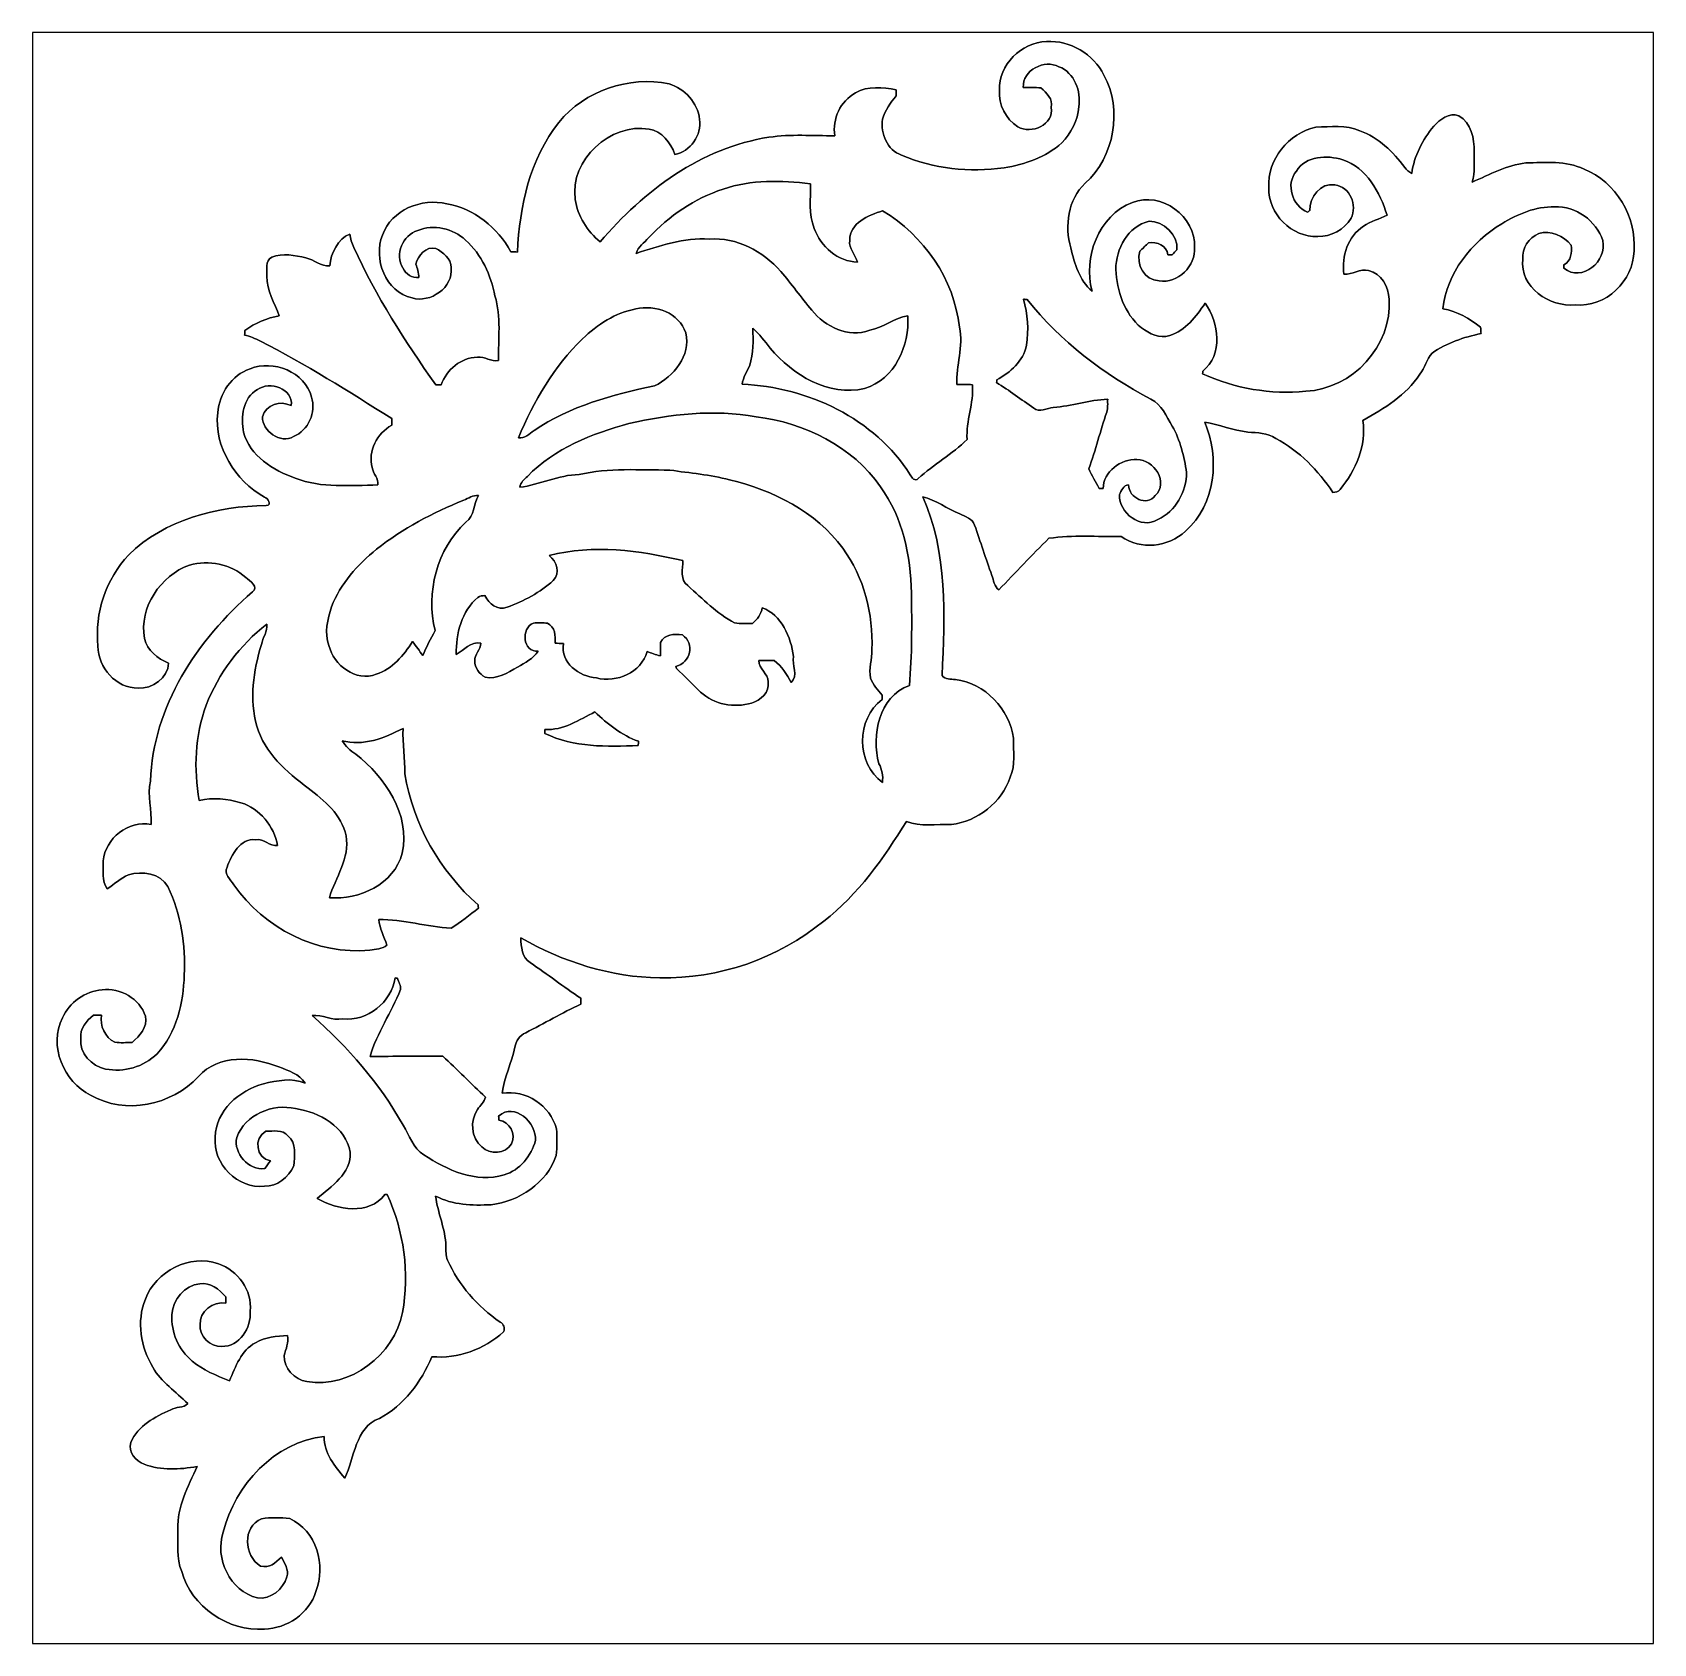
# Model space of a CAD drawing. Header units: centimetres. Extents: x -16.8 to 16.8, y -16.7 to 16.7.
import ezdxf

# ---------------------------------------------------------------- set-up
doc = ezdxf.new("R2010")
doc.units = ezdxf.units.CM
doc.header["$MEASUREMENT"] = 0
doc.layers.add('Layer 1', color=7, linetype='Continuous')

msp = doc.modelspace()

# ---------------------------------------------------------------- linework, layer by layer
at = {"layer": 'Layer 1', "color": 7}
for points, knots in [([(-16.77458, 16.66875), (-16.77458, 16.66875), (16.77458, 16.66875), (16.77458, 16.66875), (16.77458, 16.66875), (16.77458, 16.66875), (16.77458, -16.66875), (16.77458, -16.66875), (16.77458, -16.66875), (16.77458, -16.66875), (-16.77458, -16.66875), (-16.77458, -16.66875), (-16.77458, -16.66875), (-16.77458, -16.66875), (-16.77458, 16.66875), (-16.77458, 16.66875), (-16.77458, 16.66875), (-16.77458, 16.66875), (-16.77458, 16.66875), (-16.77458, 16.66875)], [0, 0, 0, 0, 0.16666667, 0.16666667, 0.16666667, 0.16666667, 0.33333333, 0.33333333, 0.33333333, 0.33333333, 0.5, 0.5, 0.5, 0.5, 0.66666667, 0.66666667, 0.66666667, 0.66666667, 1, 1, 1, 1]), ([(3.23991, 15.47001), (3.21769, 15.17615), (3.36479, 14.87276), (3.61703, 14.71789), (3.61703, 14.71789), (3.8989, 14.55208), (4.37056, 14.75493), (4.30989, 15.11759), (4.30989, 15.11759), (4.34975, 15.29574), (4.21464, 15.41286), (4.09716, 15.51975), (4.09716, 15.51975), (3.97545, 15.52998), (3.85339, 15.53245), (3.73133, 15.52963), (3.73133, 15.52963), (3.70593, 15.88805), (4.17336, 16.12018), (4.46969, 15.95896), (4.46969, 15.95896), (4.79284, 15.83549), (4.92725, 15.44955), (4.88174, 15.12923), (4.88174, 15.12923), (4.8574, 14.84842), (4.71946, 14.58419), (4.5272, 14.38204), (4.5272, 14.38204), (4.19911, 14.08395), (3.76202, 13.93966), (3.3334, 13.86628), (3.3334, 13.86628), (2.61691, 13.77315), (1.87431, 13.84371), (1.20826, 14.13122), (1.20826, 14.13122), (0.91652, 14.23423), (0.77047, 14.57995), (0.8195, 14.87135), (0.8195, 14.87135), (0.86819, 15.05444), (0.98249, 15.21037), (1.10031, 15.35501), (1.10031, 15.35501), (1.10031, 15.38746), (1.10031, 15.45167), (1.10067, 15.48377), (1.10067, 15.48377), (0.82303, 15.52822), (0.51364, 15.57161), (0.2607, 15.41568), (0.2607, 15.41568), (-0.05468, 15.25094), (-0.2219, 14.8777), (-0.1711, 14.53056), (-0.1711, 14.53056), (-0.62477, 14.52986), (-1.08162, 14.56655), (-1.53247, 14.50058), (-1.53247, 14.50058), (-2.93229, 14.28291), (-4.12821, 13.39286), (-5.02426, 12.33276), (-5.02426, 12.33276), (-5.28602, 12.55712), (-5.50086, 12.86616), (-5.54073, 13.21506), (-5.54073, 13.21506), (-5.6582, 14.03562), (-4.81436, 14.79726), (-4.01391, 14.66991), (-4.01391, 14.66991), (-3.74932, 14.62087), (-3.56094, 14.39227), (-3.48262, 14.14604), (-3.48262, 14.14604), (-3.15348, 14.19684), (-2.91994, 14.54644), (-2.96792, 14.86994), (-2.96792, 14.86994), (-3.00496, 15.21495), (-3.27519, 15.50352), (-3.6008, 15.60477), (-3.6008, 15.60477), (-4.4263, 15.77164), (-5.34599, 15.47001), (-5.87975, 14.80538), (-5.87975, 14.80538), (-6.48617, 14.05326), (-6.6929, 13.06618), (-6.737, 12.12391), (-6.737, 12.12391), (-6.77157, 12.12568), (-6.84071, 12.12885), (-6.87564, 12.13026), (-6.87564, 12.13026), (-7.14622, 12.62768), (-7.63235, 13.0302), (-8.20032, 13.12298), (-8.20032, 13.12298), (-8.71538, 13.24998), (-9.34473, 12.99774), (-9.52923, 12.47669), (-9.52923, 12.47669), (-9.72996, 11.98351), (-9.46538, 11.29665), (-8.91893, 11.17459), (-8.91893, 11.17459), (-8.54287, 11.06311), (-8.05533, 11.38731), (-8.11107, 11.80324), (-8.11107, 11.80324), (-8.10789, 11.98704), (-8.27299, 12.12638), (-8.42786, 12.19659), (-8.42786, 12.19659), (-8.63212, 12.25338), (-8.79228, 12.05018), (-8.84273, 11.87485), (-8.84273, 11.87485), (-8.80428, 11.78736), (-8.78064, 11.69423), (-8.77499, 11.59828), (-8.77499, 11.59828), (-8.91858, 11.57852), (-9.04981, 11.66566), (-9.1059, 11.79477), (-9.1059, 11.79477), (-9.28652, 12.0717), (-9.10837, 12.47704), (-8.80181, 12.56982), (-8.80181, 12.56982), (-8.46984, 12.71023), (-8.06979, 12.61286), (-7.80979, 12.37192), (-7.80979, 12.37192), (-7.4803, 12.07347), (-7.28733, 11.64625), (-7.20443, 11.21586), (-7.20443, 11.21586), (-7.06508, 10.78406), (-7.14022, 10.32369), (-7.12717, 9.87848), (-7.12717, 9.87848), (-7.27992, 9.85767), (-7.41468, 9.96068), (-7.56708, 9.94727), (-7.56708, 9.94727), (-7.90998, 9.94375), (-8.20455, 9.69081), (-8.31497, 9.37472), (-8.31497, 9.37472), (-8.35307, 9.37577), (-8.39117, 9.37648), (-8.42927, 9.37683), (-8.42927, 9.37683), (-9.06039, 10.28171), (-9.67034, 11.21057), (-10.12296, 12.22022), (-10.12296, 12.22022), (-10.16494, 12.30701), (-10.19246, 12.40049), (-10.20692, 12.49574), (-10.20692, 12.49574), (-10.44751, 12.39908), (-10.60662, 12.09499), (-10.62073, 11.8424), (-10.62073, 11.8424), (-10.80735, 11.81523), (-10.94105, 11.97363), (-11.11568, 12.00221), (-11.11568, 12.00221), (-11.34428, 12.05547), (-11.59792, 12.11157), (-11.82299, 12.01843), (-11.82299, 12.01843), (-11.96269, 11.93659), (-11.91401, 11.75703), (-11.92142, 11.62368), (-11.92142, 11.62368), (-11.92495, 11.32734), (-11.76126, 11.06734), (-11.66495, 10.80276), (-11.66495, 10.80276), (-11.92177, 10.7629), (-12.16695, 10.65883), (-12.37544, 10.50396), (-12.37544, 10.50396), (-12.37791, 10.47186), (-12.38038, 10.43975), (-12.3825, 10.40765), (-12.3825, 10.40765), (-12.27173, 10.37414), (-12.16025, 10.33921), (-12.05794, 10.28382), (-12.05794, 10.28382), (-11.12132, 9.80193), (-10.22773, 9.24137), (-9.33873, 8.67692), (-9.33873, 8.67692), (-9.33909, 8.6427), (-9.33979, 8.57426), (-9.34014, 8.54004), (-9.34014, 8.54004), (-9.64494, 8.37741), (-9.83439, 8.00453), (-9.74231, 7.66445), (-9.74231, 7.66445), (-9.7222, 7.53674), (-9.61073, 7.44008), (-9.62413, 7.30426), (-9.62413, 7.30426), (-10.19704, 7.29862), (-10.78936, 7.233), (-11.33581, 7.44608), (-11.33581, 7.44608), (-11.79195, 7.60659), (-12.26996, 7.90187), (-12.40684, 8.39646), (-12.40684, 8.39646), (-12.45729, 8.70797), (-12.42871, 9.10872), (-12.11792, 9.27806), (-12.11792, 9.27806), (-11.86744, 9.46185), (-11.37285, 9.30028), (-11.41801, 8.94821), (-11.41801, 8.94821), (-11.65084, 9.05757), (-11.93377, 8.9722), (-12.01632, 8.71537), (-12.01632, 8.71537), (-12.01738, 8.42186), (-11.64696, 8.14529), (-11.37003, 8.30827), (-11.37003, 8.30827), (-11.06417, 8.4328), (-10.89907, 8.81204), (-10.9982, 9.12319), (-10.9982, 9.12319), (-11.13296, 9.64353), (-11.79124, 9.90353), (-12.27067, 9.70774), (-12.27067, 9.70774), (-12.6552, 9.58144), (-12.90461, 9.19162), (-12.93989, 8.79934), (-12.93989, 8.79934), (-13.01926, 8.08955), (-12.579, 7.39493), (-11.97151, 7.05485), (-11.97151, 7.05485), (-11.90449, 7.03333), (-11.80324, 6.88516), (-11.93906, 6.88305), (-11.93906, 6.88305), (-12.95435, 6.85941), (-14.03879, 6.59306), (-14.78209, 5.85717), (-14.78209, 5.85717), (-15.25834, 5.36116), (-15.48906, 4.64855), (-15.4178, 3.9691), (-15.4178, 3.9691), (-15.41851, 3.53025), (-15.04244, 3.09033), (-14.58736, 3.10268), (-14.58736, 3.10268), (-14.29138, 3.07763), (-13.97035, 3.31223), (-13.95695, 3.6195), (-13.95695, 3.6195), (-14.18414, 3.70911), (-14.39898, 3.88056), (-14.45507, 4.12926), (-14.45507, 4.12926), (-14.5729, 4.77273), (-14.12311, 5.43031), (-13.52515, 5.64797), (-13.52515, 5.64797), (-13.12333, 5.7591), (-12.67143, 5.67337), (-12.35816, 5.38974), (-12.35816, 5.38974), (-12.27631, 5.31883), (-12.07664, 5.19747), (-12.22304, 5.09094), (-12.22304, 5.09094), (-13.36569, 4.10669), (-14.28009, 2.71992), (-14.33301, 1.17475), (-14.33301, 1.17475), (-14.39933, 0.87701), (-14.30126, 0.57961), (-14.31996, 0.28011), (-14.31996, 0.28011), (-14.78986, 0.36795), (-15.26646, -0.00318), (-15.30879, -0.47484), (-15.30879, -0.47484), (-15.30844, -0.66922), (-15.33984, -0.88159), (-15.22871, -1.05445), (-15.22871, -1.05445), (-15.07913, -0.9592), (-14.95143, -0.82973), (-14.78703, -0.75918), (-14.78703, -0.75918), (-14.50199, -0.68756), (-14.12875, -0.72073), (-13.97071, -1.00648), (-13.97071, -1.00648), (-13.70083, -1.57409), (-13.60558, -2.21368), (-13.63204, -2.83563), (-13.63204, -2.83563), (-13.65285, -3.41171), (-13.78726, -4.03049), (-14.19578, -4.46299), (-14.19578, -4.46299), (-14.47024, -4.73957), (-14.88087, -4.85458), (-15.26117, -4.78014), (-15.26117, -4.78014), (-15.5508, -4.7244), (-15.8055, -4.44888), (-15.77587, -4.14373), (-15.77587, -4.14373), (-15.7928, -3.94547), (-15.65981, -3.78284), (-15.5134, -3.66783), (-15.5134, -3.66783), (-15.45696, -3.66642), (-15.40016, -3.66501), (-15.34336, -3.66395), (-15.34336, -3.66395), (-15.38182, -3.8862), (-15.27739, -4.12574), (-15.0682, -4.2224), (-15.0682, -4.2224), (-14.95108, -4.24603), (-14.83078, -4.23157), (-14.71224, -4.22945), (-14.71224, -4.22945), (-14.55138, -4.09963), (-14.38839, -3.91195), (-14.43567, -3.68864), (-14.43567, -3.68864), (-14.55067, -3.31929), (-14.95954, -3.0988), (-15.33313, -3.13937), (-15.33313, -3.13937), (-15.68133, -3.17429), (-16.01258, -3.39866), (-16.15228, -3.72428), (-16.15228, -3.72428), (-16.44826, -4.29578), (-16.12794, -5.04507), (-15.56949, -5.3213), (-15.56949, -5.3213), (-14.85194, -5.73652), (-13.89239, -5.53156), (-13.33818, -4.93571), (-13.33818, -4.93571), (-12.92366, -4.46758), (-12.20505, -4.52296), (-11.67483, -4.73569), (-11.67483, -4.73569), (-11.4741, -4.81577), (-11.25714, -4.88244), (-11.1319, -5.0733), (-11.1319, -5.0733), (-11.40531, -4.94947), (-11.71293, -5.02673), (-11.99303, -5.08423), (-11.99303, -5.08423), (-12.49045, -5.22111), (-12.98751, -5.64197), (-12.98963, -6.1909), (-12.98963, -6.1909), (-13.05243, -6.73559), (-12.52008, -7.27287), (-11.97398, -7.20302), (-11.97398, -7.20302), (-11.70658, -7.22454), (-11.47904, -7.01181), (-11.36721, -6.78674), (-11.36721, -6.78674), (-11.34957, -6.57684), (-11.29771, -6.31296), (-11.48891, -6.16444), (-11.48891, -6.16444), (-11.59863, -6.02156), (-11.78948, -6.07025), (-11.94435, -6.06707), (-11.94435, -6.06707), (-12.20294, -6.21101), (-12.1479, -6.62552), (-11.85016, -6.68126), (-11.85016, -6.68126), (-11.88896, -6.73382), (-11.92742, -6.78709), (-11.96446, -6.84142), (-11.96446, -6.84142), (-12.2996, -6.87952), (-12.61886, -6.52639), (-12.5476, -6.19689), (-12.5476, -6.19689), (-12.37368, -5.71747), (-11.80536, -5.49028), (-11.32875, -5.59894), (-11.32875, -5.59894), (-10.83698, -5.66914), (-10.29159, -5.9757), (-10.19634, -6.50275), (-10.19634, -6.50275), (-10.18011, -6.94514), (-10.58898, -7.2069), (-10.88214, -7.46231), (-10.88214, -7.46231), (-10.46727, -7.69303), (-9.80299, -7.81438), (-9.48161, -7.37658), (-9.48161, -7.37658), (-9.46961, -7.37588), (-9.44527, -7.37517), (-9.43293, -7.37447), (-9.43293, -7.37447), (-9.08544, -8.13259), (-8.96585, -8.99866), (-9.11613, -9.81745), (-9.11613, -9.81745), (-9.28335, -10.70081), (-10.19669, -11.39155), (-11.0938, -11.24726), (-11.0938, -11.24726), (-11.35309, -11.20987), (-11.57499, -10.97351), (-11.56617, -10.70716), (-11.56617, -10.70716), (-11.5249, -10.5731), (-11.47339, -10.43975), (-11.4935, -10.29617), (-11.4935, -10.29617), (-11.71857, -10.31064), (-11.95881, -10.32369), (-12.15672, -10.44434), (-12.15672, -10.44434), (-12.46152, -10.60274), (-12.56383, -10.9407), (-12.69824, -11.22962), (-12.69824, -11.22962), (-12.96599, -11.1185), (-13.24504, -11.01408), (-13.4687, -10.82322), (-13.4687, -10.82322), (-13.7481, -10.59109), (-13.91038, -10.22279), (-13.88957, -9.86014), (-13.88957, -9.86014), (-13.8684, -9.55322), (-13.62781, -9.25089), (-13.30995, -9.22338), (-13.30995, -9.22338), (-13.09441, -9.1888), (-12.90567, -9.33838), (-12.77373, -9.4929), (-12.77373, -9.4929), (-12.77338, -9.53664), (-12.77267, -9.58109), (-12.77161, -9.62554), (-12.77161, -9.62554), (-13.03373, -9.58321), (-13.32724, -9.79205), (-13.30537, -10.07075), (-13.30537, -10.07075), (-13.32653, -10.30958), (-13.09617, -10.53147), (-12.85981, -10.51913), (-12.85981, -10.51913), (-12.48904, -10.53606), (-12.2368, -10.1279), (-12.26749, -9.78958), (-12.26749, -9.78958), (-12.22093, -9.36061), (-12.52608, -8.94644), (-12.92684, -8.8138), (-12.92684, -8.8138), (-13.51739, -8.59084), (-14.21977, -8.96832), (-14.43778, -9.54334), (-14.43778, -9.54334), (-14.62476, -10.00196), (-14.53268, -10.53606), (-14.2815, -10.95199), (-14.2815, -10.95199), (-14.10794, -11.26243), (-13.80561, -11.45999), (-13.55972, -11.70376), (-13.55972, -11.70376), (-13.65074, -11.80853), (-13.80173, -11.75914), (-13.91144, -11.83005), (-13.91144, -11.83005), (-14.23811, -11.97434), (-14.59124, -12.1606), (-14.73906, -12.50632), (-14.73906, -12.50632), (-14.80538, -12.71129), (-14.63675, -12.88556), (-14.46177, -12.95859), (-14.46177, -12.95859), (-14.11041, -13.087), (-13.72799, -13.07006), (-13.36569, -13.00445), (-13.36569, -13.00445), (-13.55266, -13.41684), (-13.78726, -13.83841), (-13.76363, -14.30549), (-13.76363, -14.30549), (-13.75339, -14.59618), (-13.80561, -14.90133), (-13.68601, -15.1765), (-13.68601, -15.1765), (-13.48211, -15.90675), (-12.72575, -16.42357), (-11.97434, -16.36995), (-11.97434, -16.36995), (-11.50761, -16.35725), (-11.04618, -16.0468), (-10.90754, -15.59172), (-10.90754, -15.59172), (-10.69587, -15.05444), (-10.89519, -14.32595), (-11.4494, -14.08254), (-11.4494, -14.08254), (-11.64237, -14.06137), (-11.84099, -14.05784), (-12.0336, -14.0843), (-12.0336, -14.0843), (-12.43189, -14.25681), (-12.40049, -14.853), (-12.05583, -15.06608), (-12.05583, -15.06608), (-11.86991, -15.11476), (-11.74221, -15.00011), (-11.62226, -14.87876), (-11.62226, -14.87876), (-11.55312, -15.0047), (-11.46739, -15.13981), (-11.50655, -15.29115), (-11.50655, -15.29115), (-11.58522, -15.5448), (-11.84593, -15.75752), (-12.11862, -15.72542), (-12.11862, -15.72542), (-12.68589, -15.58502), (-13.0108, -14.90204), (-12.82418, -14.36158), (-12.82418, -14.36158), (-12.58464, -13.39109), (-11.76161, -12.48869), (-10.73503, -12.38638), (-10.73503, -12.38638), (-10.74349, -12.72081), (-10.51948, -13.00268), (-10.31275, -13.24398), (-10.31275, -13.24398), (-10.10214, -12.83582), (-10.10144, -12.19659), (-9.5952, -12.00856), (-9.5952, -12.00856), (-9.08897, -11.74115), (-8.72455, -11.25326), (-8.50935, -10.73221), (-8.50935, -10.73221), (-7.96361, -10.78442), (-7.43126, -10.57875), (-7.02522, -10.21927), (-7.02522, -10.21927), (-6.985, -10.14307), (-7.02028, -10.05417), (-7.09471, -10.01571), (-7.09471, -10.01571), (-7.56179, -9.69327), (-7.95514, -9.25477), (-8.18374, -8.73196), (-8.18374, -8.73196), (-8.22396, -8.642), (-8.21408, -8.54181), (-8.21796, -8.44621), (-8.21796, -8.44621), (-8.22819, -8.08814), (-8.38835, -7.75511), (-8.42963, -7.40798), (-8.42963, -7.40798), (-8.07861, -7.59742), (-7.67186, -7.60695), (-7.28274, -7.58754), (-7.28274, -7.58754), (-6.6989, -7.51769), (-6.1281, -7.14199), (-5.93478, -6.56943), (-5.93478, -6.56943), (-5.91291, -6.38634), (-5.91855, -6.20042), (-5.92878, -6.01698), (-5.92878, -6.01698), (-6.06072, -5.53791), (-6.55814, -5.19748), (-7.05556, -5.2832), (-7.05556, -5.2832), (-7.0104, -4.95441), (-6.85871, -4.65279), (-6.78815, -4.32929), (-6.78815, -4.32929), (-6.76346, -4.20194), (-6.69008, -4.08023), (-6.56625, -4.02872), (-6.56625, -4.02872), (-6.18314, -3.83752), (-5.81554, -3.61386), (-5.42361, -3.4417), (-5.42361, -3.4417), (-5.42537, -3.40007), (-5.42678, -3.3588), (-5.42819, -3.31752), (-5.42819, -3.31752), (-5.78026, -3.07728), (-6.12069, -2.82046), (-6.47136, -2.5781), (-6.47136, -2.5781), (-6.64951, -2.47897), (-6.65762, -2.24649), (-6.66926, -2.06657), (-6.66926, -2.06657), (-5.79296, -2.56505), (-4.80413, -2.8829), (-3.79201, -2.89384), (-3.79201, -2.89384), (-2.56999, -2.91924), (-1.34796, -2.4952), (-0.40005, -1.72085), (-0.40005, -1.72085), (0.31926, -1.17087), (0.83961, -0.41663), (1.31127, 0.34396), (1.31127, 0.34396), (1.60338, 0.21978), (1.93322, 0.29351), (2.24226, 0.27869), (2.24226, 0.27869), (2.78342, 0.34572), (3.28436, 0.73378), (3.45793, 1.25659), (3.45793, 1.25659), (3.57752, 1.50954), (3.52178, 1.79564), (3.52919, 2.06481), (3.52919, 2.06481), (3.43888, 2.66665), (2.94181, 3.20675), (2.32516, 3.27731), (2.32516, 3.27731), (2.23308, 3.29459), (2.10891, 3.27554), (2.04929, 3.36197), (2.04929, 3.36197), (2.10644, 4.59881), (2.17241, 5.90233), (1.64888, 7.05873), (1.64888, 7.05873), (1.92123, 6.99946), (2.15265, 6.80649), (2.41582, 6.70631), (2.41582, 6.70631), (2.52695, 6.64316), (2.68464, 6.61599), (2.7238, 6.47488), (2.7238, 6.47488), (2.84092, 6.12775), (2.95945, 5.78062), (3.07904, 5.43419), (3.07904, 5.43419), (3.11644, 5.32977), (3.1302, 5.20806), (3.22474, 5.13539), (3.22474, 5.13539), (3.56976, 5.49134), (3.90631, 5.85646), (4.26191, 6.20254), (4.26191, 6.20254), (4.7558, 6.26886), (5.25992, 6.2357), (5.75663, 6.23605), (5.75663, 6.23605), (6.15985, 5.95736), (6.73206, 6.01416), (7.08731, 6.34859), (7.08731, 6.34859), (7.71984, 6.90174), (7.79851, 7.86342), (7.48489, 8.60566), (7.48489, 8.60566), (7.78263, 8.54816), (8.07402, 8.43986), (8.37812, 8.39682), (8.37812, 8.39682), (8.57567, 8.38694), (8.78593, 8.37918), (8.95773, 8.26735), (8.95773, 8.26735), (9.44562, 8.01123), (9.83262, 7.60342), (10.13848, 7.15151), (10.13848, 7.15151), (10.19281, 7.15751), (10.25737, 7.15751), (10.28629, 7.21395), (10.28629, 7.21395), (10.61473, 7.61083), (10.83204, 8.11706), (10.76113, 8.64059), (10.76113, 8.64059), (11.19928, 8.89106), (11.65613, 9.15811), (11.93588, 9.59485), (11.93588, 9.59485), (12.03995, 9.72961), (12.07876, 9.90565), (12.18953, 10.03406), (12.18953, 10.03406), (12.49398, 10.24149), (12.8464, 10.36426), (13.20518, 10.43658), (13.20518, 10.43658), (13.20271, 10.46974), (13.19777, 10.53606), (13.1953, 10.56887), (13.1953, 10.56887), (12.96458, 10.74632), (12.70952, 10.90471), (12.41637, 10.94705), (12.41637, 10.94705), (12.4901, 11.69106), (13.00797, 12.32958), (13.63169, 12.71094), (13.63169, 12.71094), (13.96365, 12.90602), (14.33442, 13.07712), (14.72847, 13.05736), (14.72847, 13.05736), (15.16415, 13.08135), (15.58996, 12.77373), (15.72154, 12.36063), (15.72154, 12.36063), (15.82773, 11.93976), (15.28939, 11.48821), (14.92074, 11.79054), (14.92074, 11.79054), (14.92038, 11.80712), (14.92003, 11.84063), (14.92003, 11.85721), (14.92003, 11.85721), (15.07243, 11.94435), (15.08725, 12.10945), (15.06784, 12.26855), (15.06784, 12.26855), (14.91015, 12.45976), (14.64663, 12.58676), (14.40004, 12.50597), (14.40004, 12.50597), (14.19296, 12.42166), (14.0402, 12.20541), (14.07054, 11.97716), (14.07054, 11.97716), (13.99681, 11.40037), (14.6237, 10.97527), (15.15181, 11.03348), (15.15181, 11.03348), (15.78539, 10.96433), (16.36183, 11.52807), (16.3703, 12.15108), (16.3703, 12.15108), (16.4271, 12.85346), (15.9953, 13.5763), (15.33631, 13.83877), (15.33631, 13.83877), (14.95884, 14.02327), (14.5348, 13.97141), (14.12946, 13.96965), (14.12946, 13.96965), (13.73364, 13.92449), (13.38262, 13.72623), (13.02209, 13.57277), (13.02209, 13.57277), (13.08417, 13.77562), (13.05066, 13.99117), (13.06019, 14.20001), (13.06019, 14.20001), (13.06759, 14.47482), (13.00339, 14.79515), (12.7448, 14.94261), (12.7448, 14.94261), (12.54266, 15.01881), (12.35428, 14.8657), (12.22375, 14.72671), (12.22375, 14.72671), (11.99162, 14.44872), (11.82052, 14.11217), (11.76937, 13.75128), (11.76937, 13.75128), (11.7161, 13.78691), (11.66177, 13.82254), (11.62367, 13.8744), (11.62367, 13.8744), (11.38837, 14.20142), (11.0804, 14.49529), (10.69516, 14.63393), (10.69516, 14.63393), (10.41118, 14.76622), (10.08944, 14.71119), (9.78711, 14.71154), (9.78711, 14.71154), (9.2269, 14.58948), (8.77394, 14.03844), (8.81345, 13.45671), (8.81345, 13.45671), (8.79263, 12.91907), (9.28617, 12.41989), (9.82557, 12.44882), (9.82557, 12.44882), (10.09967, 12.43577), (10.37167, 12.58958), (10.51454, 12.82241), (10.51454, 12.82241), (10.64966, 13.0937), (10.49373, 13.47011), (10.18011, 13.51351), (10.18011, 13.51351), (9.87884, 13.56325), (9.65271, 13.26444), (9.65764, 12.98575), (9.65764, 12.98575), (9.64706, 12.97622), (9.62554, 12.95717), (9.61461, 12.94765), (9.61461, 12.94765), (9.2904, 13.08065), (9.15741, 13.52338), (9.38212, 13.79996), (9.38212, 13.79996), (9.58497, 14.11887), (10.01677, 14.13228), (10.34203, 14.03562), (10.34203, 14.03562), (10.84262, 13.86522), (11.11285, 13.36075), (11.2589, 12.88697), (11.2589, 12.88697), (11.09945, 12.80583), (10.92129, 12.76279), (10.77313, 12.66049), (10.77313, 12.66049), (10.44081, 12.44847), (10.32263, 12.04101), (10.36496, 11.66566), (10.36496, 11.66566), (10.54276, 11.6526), (10.6994, 11.78736), (10.8779, 11.74115), (10.8779, 11.74115), (11.14249, 11.67941), (11.29312, 11.40883), (11.30088, 11.15201), (11.30088, 11.15201), (11.37003, 10.18681), (10.53924, 9.28405), (9.57545, 9.24489), (9.57545, 9.24489), (8.8519, 9.17293), (8.10577, 9.30028), (7.44291, 9.60508), (7.44291, 9.60508), (7.44326, 9.61919), (7.44396, 9.64671), (7.44432, 9.66047), (7.44432, 9.66047), (7.86624, 9.99243), (7.78616, 10.67647), (7.49371, 11.06382), (7.49371, 11.06382), (7.30638, 10.79359), (7.09401, 10.49443), (6.76063, 10.40095), (6.76063, 10.40095), (6.55461, 10.31946), (6.33977, 10.44011), (6.17467, 10.55688), (6.17467, 10.55688), (5.8226, 10.85074), (5.66314, 11.31887), (5.64515, 11.76549), (5.64515, 11.76549), (5.64656, 12.19271), (5.89245, 12.65731), (6.33377, 12.76103), (6.33377, 12.76103), (6.6354, 12.7635), (6.93773, 12.48481), (6.91127, 12.17224), (6.91127, 12.17224), (6.8774, 12.13767), (6.84459, 12.10275), (6.81214, 12.06782), (6.81214, 12.06782), (6.78109, 12.06817), (6.75005, 12.06853), (6.71971, 12.06888), (6.71971, 12.06888), (6.70842, 12.2622), (6.49252, 12.34511), (6.32425, 12.31441), (6.32425, 12.31441), (6.26216, 12.25797), (6.20113, 12.20082), (6.14045, 12.14332), (6.14045, 12.14332), (6.06213, 11.86815), (6.23217, 11.53054), (6.54121, 11.53125), (6.54121, 11.53125), (6.93067, 11.45646), (7.30885, 11.84028), (7.27322, 12.22375), (7.27322, 12.22375), (7.31026, 12.86016), (6.58177, 13.38686), (5.98876, 13.1505), (5.98876, 13.1505), (5.28391, 12.87921), (4.96499, 12.01032), (5.15373, 11.31464), (5.15373, 11.31464), (4.89091, 11.5376), (4.79637, 11.88826), (4.71382, 12.20929), (4.71382, 12.20929), (4.58611, 12.66402), (4.65173, 13.21188), (5.01015, 13.54667), (5.01015, 13.54667), (5.61657, 14.09594), (5.79155, 15.06502), (5.39821, 15.7861), (5.39821, 15.7861), (5.18301, 16.21966), (4.69935, 16.516), (4.21287, 16.4779), (4.21287, 16.4779), (3.6957, 16.46872), (3.21204, 15.99741), (3.23991, 15.47001)], [0, 0, 0, 0, 0.00413223, 0.00413223, 0.00413223, 0.00413223, 0.00826446, 0.00826446, 0.00826446, 0.00826446, 0.01239669, 0.01239669, 0.01239669, 0.01239669, 0.01652893, 0.01652893, 0.01652893, 0.01652893, 0.02066116, 0.02066116, 0.02066116, 0.02066116, 0.02479339, 0.02479339, 0.02479339, 0.02479339, 0.02892562, 0.02892562, 0.02892562, 0.02892562, 0.03305785, 0.03305785, 0.03305785, 0.03305785, 0.03719008, 0.03719008, 0.03719008, 0.03719008, 0.04132231, 0.04132231, 0.04132231, 0.04132231, 0.04545455, 0.04545455, 0.04545455, 0.04545455, 0.04958678, 0.04958678, 0.04958678, 0.04958678, 0.05371901, 0.05371901, 0.05371901, 0.05371901, 0.05785124, 0.05785124, 0.05785124, 0.05785124, 0.06198347, 0.06198347, 0.06198347, 0.06198347, 0.0661157, 0.0661157, 0.0661157, 0.0661157, 0.07024793, 0.07024793, 0.07024793, 0.07024793, 0.07438017, 0.07438017, 0.07438017, 0.07438017, 0.0785124, 0.0785124, 0.0785124, 0.0785124, 0.08264463, 0.08264463, 0.08264463, 0.08264463, 0.08677686, 0.08677686, 0.08677686, 0.08677686, 0.09090909, 0.09090909, 0.09090909, 0.09090909, 0.09504132, 0.09504132, 0.09504132, 0.09504132, 0.09917355, 0.09917355, 0.09917355, 0.09917355, 0.10330579, 0.10330579, 0.10330579, 0.10330579, 0.10743802, 0.10743802, 0.10743802, 0.10743802, 0.11157025, 0.11157025, 0.11157025, 0.11157025, 0.11570248, 0.11570248, 0.11570248, 0.11570248, 0.11983471, 0.11983471, 0.11983471, 0.11983471, 0.12396694, 0.12396694, 0.12396694, 0.12396694, 0.12809917, 0.12809917, 0.12809917, 0.12809917, 0.1322314, 0.1322314, 0.1322314, 0.1322314, 0.13636364, 0.13636364, 0.13636364, 0.13636364, 0.14049587, 0.14049587, 0.14049587, 0.14049587, 0.1446281, 0.1446281, 0.1446281, 0.1446281, 0.14876033, 0.14876033, 0.14876033, 0.14876033, 0.15289256, 0.15289256, 0.15289256, 0.15289256, 0.15702479, 0.15702479, 0.15702479, 0.15702479, 0.16115702, 0.16115702, 0.16115702, 0.16115702, 0.16528926, 0.16528926, 0.16528926, 0.16528926, 0.16942149, 0.16942149, 0.16942149, 0.16942149, 0.17355372, 0.17355372, 0.17355372, 0.17355372, 0.17768595, 0.17768595, 0.17768595, 0.17768595, 0.18181818, 0.18181818, 0.18181818, 0.18181818, 0.18595041, 0.18595041, 0.18595041, 0.18595041, 0.19008264, 0.19008264, 0.19008264, 0.19008264, 0.19421488, 0.19421488, 0.19421488, 0.19421488, 0.19834711, 0.19834711, 0.19834711, 0.19834711, 0.20247934, 0.20247934, 0.20247934, 0.20247934, 0.20661157, 0.20661157, 0.20661157, 0.20661157, 0.2107438, 0.2107438, 0.2107438, 0.2107438, 0.21487603, 0.21487603, 0.21487603, 0.21487603, 0.21900826, 0.21900826, 0.21900826, 0.21900826, 0.2231405, 0.2231405, 0.2231405, 0.2231405, 0.22727273, 0.22727273, 0.22727273, 0.22727273, 0.23140496, 0.23140496, 0.23140496, 0.23140496, 0.23553719, 0.23553719, 0.23553719, 0.23553719, 0.23966942, 0.23966942, 0.23966942, 0.23966942, 0.24380165, 0.24380165, 0.24380165, 0.24380165, 0.24793388, 0.24793388, 0.24793388, 0.24793388, 0.25206612, 0.25206612, 0.25206612, 0.25206612, 0.25619835, 0.25619835, 0.25619835, 0.25619835, 0.26033058, 0.26033058, 0.26033058, 0.26033058, 0.26446281, 0.26446281, 0.26446281, 0.26446281, 0.26859504, 0.26859504, 0.26859504, 0.26859504, 0.27272727, 0.27272727, 0.27272727, 0.27272727, 0.2768595, 0.2768595, 0.2768595, 0.2768595, 0.28099174, 0.28099174, 0.28099174, 0.28099174, 0.28512397, 0.28512397, 0.28512397, 0.28512397, 0.2892562, 0.2892562, 0.2892562, 0.2892562, 0.29338843, 0.29338843, 0.29338843, 0.29338843, 0.29752066, 0.29752066, 0.29752066, 0.29752066, 0.30165289, 0.30165289, 0.30165289, 0.30165289, 0.30578512, 0.30578512, 0.30578512, 0.30578512, 0.30991736, 0.30991736, 0.30991736, 0.30991736, 0.31404959, 0.31404959, 0.31404959, 0.31404959, 0.31818182, 0.31818182, 0.31818182, 0.31818182, 0.32231405, 0.32231405, 0.32231405, 0.32231405, 0.32644628, 0.32644628, 0.32644628, 0.32644628, 0.33057851, 0.33057851, 0.33057851, 0.33057851, 0.33471074, 0.33471074, 0.33471074, 0.33471074, 0.33884298, 0.33884298, 0.33884298, 0.33884298, 0.34297521, 0.34297521, 0.34297521, 0.34297521, 0.34710744, 0.34710744, 0.34710744, 0.34710744, 0.35123967, 0.35123967, 0.35123967, 0.35123967, 0.3553719, 0.3553719, 0.3553719, 0.3553719, 0.35950413, 0.35950413, 0.35950413, 0.35950413, 0.36363636, 0.36363636, 0.36363636, 0.36363636, 0.3677686, 0.3677686, 0.3677686, 0.3677686, 0.37190083, 0.37190083, 0.37190083, 0.37190083, 0.37603306, 0.37603306, 0.37603306, 0.37603306, 0.38016529, 0.38016529, 0.38016529, 0.38016529, 0.38429752, 0.38429752, 0.38429752, 0.38429752, 0.38842975, 0.38842975, 0.38842975, 0.38842975, 0.39256198, 0.39256198, 0.39256198, 0.39256198, 0.39669421, 0.39669421, 0.39669421, 0.39669421, 0.40082645, 0.40082645, 0.40082645, 0.40082645, 0.40495868, 0.40495868, 0.40495868, 0.40495868, 0.40909091, 0.40909091, 0.40909091, 0.40909091, 0.41322314, 0.41322314, 0.41322314, 0.41322314, 0.41735537, 0.41735537, 0.41735537, 0.41735537, 0.4214876, 0.4214876, 0.4214876, 0.4214876, 0.42561983, 0.42561983, 0.42561983, 0.42561983, 0.42975207, 0.42975207, 0.42975207, 0.42975207, 0.4338843, 0.4338843, 0.4338843, 0.4338843, 0.43801653, 0.43801653, 0.43801653, 0.43801653, 0.44214876, 0.44214876, 0.44214876, 0.44214876, 0.44628099, 0.44628099, 0.44628099, 0.44628099, 0.45041322, 0.45041322, 0.45041322, 0.45041322, 0.45454545, 0.45454545, 0.45454545, 0.45454545, 0.45867769, 0.45867769, 0.45867769, 0.45867769, 0.46280992, 0.46280992, 0.46280992, 0.46280992, 0.46694215, 0.46694215, 0.46694215, 0.46694215, 0.47107438, 0.47107438, 0.47107438, 0.47107438, 0.47520661, 0.47520661, 0.47520661, 0.47520661, 0.47933884, 0.47933884, 0.47933884, 0.47933884, 0.48347107, 0.48347107, 0.48347107, 0.48347107, 0.48760331, 0.48760331, 0.48760331, 0.48760331, 0.49173554, 0.49173554, 0.49173554, 0.49173554, 0.49586777, 0.49586777, 0.49586777, 0.49586777, 0.5, 0.5, 0.5, 0.5, 0.50413223, 0.50413223, 0.50413223, 0.50413223, 0.50826446, 0.50826446, 0.50826446, 0.50826446, 0.51239669, 0.51239669, 0.51239669, 0.51239669, 0.51652893, 0.51652893, 0.51652893, 0.51652893, 0.52066116, 0.52066116, 0.52066116, 0.52066116, 0.52479339, 0.52479339, 0.52479339, 0.52479339, 0.52892562, 0.52892562, 0.52892562, 0.52892562, 0.53305785, 0.53305785, 0.53305785, 0.53305785, 0.53719008, 0.53719008, 0.53719008, 0.53719008, 0.54132231, 0.54132231, 0.54132231, 0.54132231, 0.54545455, 0.54545455, 0.54545455, 0.54545455, 0.54958678, 0.54958678, 0.54958678, 0.54958678, 0.55371901, 0.55371901, 0.55371901, 0.55371901, 0.55785124, 0.55785124, 0.55785124, 0.55785124, 0.56198347, 0.56198347, 0.56198347, 0.56198347, 0.5661157, 0.5661157, 0.5661157, 0.5661157, 0.57024793, 0.57024793, 0.57024793, 0.57024793, 0.57438017, 0.57438017, 0.57438017, 0.57438017, 0.5785124, 0.5785124, 0.5785124, 0.5785124, 0.58264463, 0.58264463, 0.58264463, 0.58264463, 0.58677686, 0.58677686, 0.58677686, 0.58677686, 0.59090909, 0.59090909, 0.59090909, 0.59090909, 0.59504132, 0.59504132, 0.59504132, 0.59504132, 0.59917355, 0.59917355, 0.59917355, 0.59917355, 0.60330579, 0.60330579, 0.60330579, 0.60330579, 0.60743802, 0.60743802, 0.60743802, 0.60743802, 0.61157025, 0.61157025, 0.61157025, 0.61157025, 0.61570248, 0.61570248, 0.61570248, 0.61570248, 0.61983471, 0.61983471, 0.61983471, 0.61983471, 0.62396694, 0.62396694, 0.62396694, 0.62396694, 0.62809917, 0.62809917, 0.62809917, 0.62809917, 0.6322314, 0.6322314, 0.6322314, 0.6322314, 0.63636364, 0.63636364, 0.63636364, 0.63636364, 0.64049587, 0.64049587, 0.64049587, 0.64049587, 0.6446281, 0.6446281, 0.6446281, 0.6446281, 0.64876033, 0.64876033, 0.64876033, 0.64876033, 0.65289256, 0.65289256, 0.65289256, 0.65289256, 0.65702479, 0.65702479, 0.65702479, 0.65702479, 0.66115702, 0.66115702, 0.66115702, 0.66115702, 0.66528926, 0.66528926, 0.66528926, 0.66528926, 0.66942149, 0.66942149, 0.66942149, 0.66942149, 0.67355372, 0.67355372, 0.67355372, 0.67355372, 0.67768595, 0.67768595, 0.67768595, 0.67768595, 0.68181818, 0.68181818, 0.68181818, 0.68181818, 0.68595041, 0.68595041, 0.68595041, 0.68595041, 0.69008264, 0.69008264, 0.69008264, 0.69008264, 0.69421488, 0.69421488, 0.69421488, 0.69421488, 0.69834711, 0.69834711, 0.69834711, 0.69834711, 0.70247934, 0.70247934, 0.70247934, 0.70247934, 0.70661157, 0.70661157, 0.70661157, 0.70661157, 0.7107438, 0.7107438, 0.7107438, 0.7107438, 0.71487603, 0.71487603, 0.71487603, 0.71487603, 0.71900826, 0.71900826, 0.71900826, 0.71900826, 0.7231405, 0.7231405, 0.7231405, 0.7231405, 0.72727273, 0.72727273, 0.72727273, 0.72727273, 0.73140496, 0.73140496, 0.73140496, 0.73140496, 0.73553719, 0.73553719, 0.73553719, 0.73553719, 0.73966942, 0.73966942, 0.73966942, 0.73966942, 0.74380165, 0.74380165, 0.74380165, 0.74380165, 0.74793388, 0.74793388, 0.74793388, 0.74793388, 0.75206612, 0.75206612, 0.75206612, 0.75206612, 0.75619835, 0.75619835, 0.75619835, 0.75619835, 0.76033058, 0.76033058, 0.76033058, 0.76033058, 0.76446281, 0.76446281, 0.76446281, 0.76446281, 0.76859504, 0.76859504, 0.76859504, 0.76859504, 0.77272727, 0.77272727, 0.77272727, 0.77272727, 0.7768595, 0.7768595, 0.7768595, 0.7768595, 0.78099174, 0.78099174, 0.78099174, 0.78099174, 0.78512397, 0.78512397, 0.78512397, 0.78512397, 0.7892562, 0.7892562, 0.7892562, 0.7892562, 0.79338843, 0.79338843, 0.79338843, 0.79338843, 0.79752066, 0.79752066, 0.79752066, 0.79752066, 0.80165289, 0.80165289, 0.80165289, 0.80165289, 0.80578512, 0.80578512, 0.80578512, 0.80578512, 0.80991736, 0.80991736, 0.80991736, 0.80991736, 0.81404959, 0.81404959, 0.81404959, 0.81404959, 0.81818182, 0.81818182, 0.81818182, 0.81818182, 0.82231405, 0.82231405, 0.82231405, 0.82231405, 0.82644628, 0.82644628, 0.82644628, 0.82644628, 0.83057851, 0.83057851, 0.83057851, 0.83057851, 0.83471074, 0.83471074, 0.83471074, 0.83471074, 0.83884298, 0.83884298, 0.83884298, 0.83884298, 0.84297521, 0.84297521, 0.84297521, 0.84297521, 0.84710744, 0.84710744, 0.84710744, 0.84710744, 0.85123967, 0.85123967, 0.85123967, 0.85123967, 0.8553719, 0.8553719, 0.8553719, 0.8553719, 0.85950413, 0.85950413, 0.85950413, 0.85950413, 0.86363636, 0.86363636, 0.86363636, 0.86363636, 0.8677686, 0.8677686, 0.8677686, 0.8677686, 0.87190083, 0.87190083, 0.87190083, 0.87190083, 0.87603306, 0.87603306, 0.87603306, 0.87603306, 0.88016529, 0.88016529, 0.88016529, 0.88016529, 0.88429752, 0.88429752, 0.88429752, 0.88429752, 0.88842975, 0.88842975, 0.88842975, 0.88842975, 0.89256198, 0.89256198, 0.89256198, 0.89256198, 0.89669421, 0.89669421, 0.89669421, 0.89669421, 0.90082645, 0.90082645, 0.90082645, 0.90082645, 0.90495868, 0.90495868, 0.90495868, 0.90495868, 0.90909091, 0.90909091, 0.90909091, 0.90909091, 0.91322314, 0.91322314, 0.91322314, 0.91322314, 0.91735537, 0.91735537, 0.91735537, 0.91735537, 0.9214876, 0.9214876, 0.9214876, 0.9214876, 0.92561983, 0.92561983, 0.92561983, 0.92561983, 0.92975207, 0.92975207, 0.92975207, 0.92975207, 0.9338843, 0.9338843, 0.9338843, 0.9338843, 0.93801653, 0.93801653, 0.93801653, 0.93801653, 0.94214876, 0.94214876, 0.94214876, 0.94214876, 0.94628099, 0.94628099, 0.94628099, 0.94628099, 0.95041322, 0.95041322, 0.95041322, 0.95041322, 0.95454545, 0.95454545, 0.95454545, 0.95454545, 0.95867769, 0.95867769, 0.95867769, 0.95867769, 0.96280992, 0.96280992, 0.96280992, 0.96280992, 0.96694215, 0.96694215, 0.96694215, 0.96694215, 0.97107438, 0.97107438, 0.97107438, 0.97107438, 0.97520661, 0.97520661, 0.97520661, 0.97520661, 0.97933884, 0.97933884, 0.97933884, 0.97933884, 0.98347107, 0.98347107, 0.98347107, 0.98347107, 0.98760331, 0.98760331, 0.98760331, 0.98760331, 0.99173554, 0.99173554, 0.99173554, 0.99173554, 1, 1, 1, 1]), ([(-2.47968, 13.42531), (-1.90183, 13.62745), (-1.27494, 13.60981), (-0.67522, 13.53679), (-0.67522, 13.53679), (-0.66463, 13.22917), (-0.71755, 12.90849), (-0.5969, 12.61498), (-0.5969, 12.61498), (-0.46461, 12.24456), (-0.10195, 11.92212), (0.30057, 11.91613), (0.30057, 11.91613), (0.25612, 12.07064), (0.11183, 12.19165), (0.14111, 12.36557), (0.14111, 12.36557), (0.13335, 12.72505), (0.52917, 12.88662), (0.81668, 12.97764), (0.81668, 12.97764), (1.67181, 12.46717), (2.30434, 11.56864), (2.40771, 10.56781), (2.40771, 10.56781), (2.5019, 10.17023), (2.33468, 9.77865), (2.35867, 9.38107), (2.35867, 9.38107), (2.46592, 9.38283), (2.57316, 9.38283), (2.68041, 9.3793), (2.68041, 9.3793), (2.7051, 8.99654), (2.546, 8.63), (2.56787, 8.24724), (2.56787, 8.24724), (2.25884, 7.94561), (1.8796, 7.72654), (1.55716, 7.43938), (1.55716, 7.43938), (1.48908, 7.36353), (1.42699, 7.45808), (1.39065, 7.51346), (1.39065, 7.51346), (0.65546, 8.68398), (-0.73554, 9.33274), (-2.08703, 9.38953), (-2.08703, 9.38953), (-2.06763, 9.53206), (-1.98508, 9.652), (-1.92969, 9.78147), (-1.92969, 9.78147), (-1.85279, 10.02912), (-1.85491, 10.29123), (-1.86902, 10.5477), (-1.86902, 10.5477), (-1.72791, 10.42917), (-1.62207, 10.27924), (-1.50848, 10.13601), (-1.50848, 10.13601), (-1.03681, 9.5818), (-0.3048, 9.12636), (0.44767, 9.30169), (0.44767, 9.30169), (1.08021, 9.48725), (1.37478, 10.19175), (1.34197, 10.80523), (1.34197, 10.80523), (1.06257, 10.76713), (0.83503, 10.55652), (0.5521, 10.50749), (0.5521, 10.50749), (0.11254, 10.33745), (-0.36477, 10.58086), (-0.6477, 10.92024), (-0.6477, 10.92024), (-0.8636, 11.18658), (-1.06715, 11.46281), (-1.28834, 11.72492), (-1.28834, 11.72492), (-1.65735, 12.14296), (-2.20028, 12.43612), (-2.76931, 12.39097), (-2.76931, 12.39097), (-3.29318, 12.42942), (-3.79307, 12.24668), (-4.28202, 12.09746), (-4.28202, 12.09746), (-4.24074, 12.23469), (-4.11339, 12.31618), (-4.02237, 12.41848), (-4.02237, 12.41848), (-3.59939, 12.87039), (-3.07199, 13.23587), (-2.47968, 13.42531)], [0, 0, 0, 0, 0.04, 0.04, 0.04, 0.04, 0.08, 0.08, 0.08, 0.08, 0.12, 0.12, 0.12, 0.12, 0.16, 0.16, 0.16, 0.16, 0.2, 0.2, 0.2, 0.2, 0.24, 0.24, 0.24, 0.24, 0.28, 0.28, 0.28, 0.28, 0.32, 0.32, 0.32, 0.32, 0.36, 0.36, 0.36, 0.36, 0.4, 0.4, 0.4, 0.4, 0.44, 0.44, 0.44, 0.44, 0.48, 0.48, 0.48, 0.48, 0.52, 0.52, 0.52, 0.52, 0.56, 0.56, 0.56, 0.56, 0.6, 0.6, 0.6, 0.6, 0.64, 0.64, 0.64, 0.64, 0.68, 0.68, 0.68, 0.68, 0.72, 0.72, 0.72, 0.72, 0.76, 0.76, 0.76, 0.76, 0.8, 0.8, 0.8, 0.8, 0.84, 0.84, 0.84, 0.84, 0.88, 0.88, 0.88, 0.88, 0.92, 0.92, 0.92, 0.92, 1, 1, 1, 1]), ([(3.73697, 11.1506), (3.75497, 11.14813), (3.79095, 11.14354), (3.80894, 11.14143), (3.80894, 11.14143), (4.49862, 10.27677), (5.39679, 9.59273), (6.37328, 9.08156), (6.37328, 9.08156), (6.59236, 8.96691), (6.69431, 8.72631), (6.8132, 8.52311), (6.8132, 8.52311), (6.98112, 8.22854), (7.05838, 7.89728), (7.11129, 7.56567), (7.11129, 7.56567), (7.10247, 7.16492), (6.89257, 6.75711), (6.51263, 6.59095), (6.51263, 6.59095), (6.16797, 6.37117), (5.70406, 6.72994), (5.72206, 7.10459), (5.72206, 7.10459), (5.7598, 7.18679), (5.80178, 7.3025), (5.90832, 7.30426), (5.90832, 7.30426), (5.91538, 7.03651), (6.28544, 6.85271), (6.46324, 7.08413), (6.46324, 7.08413), (6.74899, 7.35965), (6.43502, 7.83167), (6.08401, 7.83272), (6.08401, 7.83272), (5.75663, 7.85213), (5.38057, 7.57837), (5.38621, 7.23265), (5.38621, 7.23265), (5.35764, 7.23336), (5.32906, 7.23406), (5.30084, 7.23406), (5.30084, 7.23406), (5.22287, 7.36635), (5.1495, 7.50076), (5.08564, 7.64011), (5.08564, 7.64011), (5.23028, 8.02358), (5.32447, 8.42398), (5.45677, 8.81168), (5.45677, 8.81168), (5.48534, 8.89811), (5.47476, 8.99054), (5.47758, 9.07979), (5.47758, 9.07979), (5.09587, 9.06039), (4.7311, 8.94045), (4.35187, 8.90764), (4.35187, 8.90764), (4.21922, 8.89741), (4.06612, 8.78981), (3.94758, 8.89494), (3.94758, 8.89494), (3.69076, 9.07097), (3.4417, 9.2583), (3.17782, 9.42446), (3.17782, 9.42446), (3.17923, 9.43857), (3.1817, 9.46609), (3.18276, 9.47984), (3.18276, 9.47984), (3.46287, 9.63542), (3.73274, 9.86578), (3.79906, 10.19528), (3.79906, 10.19528), (3.84492, 10.51525), (3.8227, 10.84121), (3.73697, 11.1506)], [0, 0, 0, 0, 0.04761905, 0.04761905, 0.04761905, 0.04761905, 0.0952381, 0.0952381, 0.0952381, 0.0952381, 0.14285714, 0.14285714, 0.14285714, 0.14285714, 0.19047619, 0.19047619, 0.19047619, 0.19047619, 0.23809524, 0.23809524, 0.23809524, 0.23809524, 0.28571429, 0.28571429, 0.28571429, 0.28571429, 0.33333333, 0.33333333, 0.33333333, 0.33333333, 0.38095238, 0.38095238, 0.38095238, 0.38095238, 0.42857143, 0.42857143, 0.42857143, 0.42857143, 0.47619048, 0.47619048, 0.47619048, 0.47619048, 0.52380952, 0.52380952, 0.52380952, 0.52380952, 0.57142857, 0.57142857, 0.57142857, 0.57142857, 0.61904762, 0.61904762, 0.61904762, 0.61904762, 0.66666667, 0.66666667, 0.66666667, 0.66666667, 0.71428571, 0.71428571, 0.71428571, 0.71428571, 0.76190476, 0.76190476, 0.76190476, 0.76190476, 0.80952381, 0.80952381, 0.80952381, 0.80952381, 0.85714286, 0.85714286, 0.85714286, 0.85714286, 0.9047619, 0.9047619, 0.9047619, 0.9047619, 1, 1, 1, 1]), ([(-4.28554, 10.94599), (-3.88867, 11.04371), (-3.3849, 10.86767), (-3.25543, 10.44998), (-3.25543, 10.44998), (-3.14325, 9.98361), (-3.50449, 9.54476), (-3.90066, 9.35284), (-3.90066, 9.35284), (-4.77167, 9.18104), (-5.64833, 8.93233), (-6.39374, 8.43245), (-6.39374, 8.43245), (-6.49429, 8.36648), (-6.58283, 8.25535), (-6.71795, 8.28005), (-6.71795, 8.28005), (-6.39868, 9.0297), (-5.98452, 9.76136), (-5.39009, 10.32933), (-5.39009, 10.32933), (-5.08176, 10.62214), (-4.7117, 10.87261), (-4.28554, 10.94599)], [0, 0, 0, 0, 0.14285714, 0.14285714, 0.14285714, 0.14285714, 0.28571429, 0.28571429, 0.28571429, 0.28571429, 0.42857143, 0.42857143, 0.42857143, 0.42857143, 0.57142857, 0.57142857, 0.57142857, 0.57142857, 0.71428571, 0.71428571, 0.71428571, 0.71428571, 1, 1, 1, 1]), ([(-4.42877, 8.5785), (-3.57046, 8.77111), (-2.67264, 8.87236), (-1.79881, 8.71643), (-1.79881, 8.71643), (-0.80222, 8.5912), (0.1965, 8.1093), (0.77893, 7.26687), (0.77893, 7.26687), (1.23825, 6.6294), (1.40194, 5.83494), (1.41746, 5.06342), (1.41746, 5.06342), (1.42452, 4.42701), (1.43051, 3.78989), (1.37301, 3.15666), (1.37301, 3.15666), (0.73448, 2.92135), (0.58455, 2.12337), (0.7433, 1.53705), (0.7433, 1.53705), (0.81033, 1.41887), (0.83256, 1.28552), (0.81562, 1.15006), (0.81562, 1.15006), (0.27234, 1.54199), (0.26741, 2.46486), (0.80857, 2.86314), (0.80857, 2.86314), (0.80821, 2.89419), (0.80821, 2.92523), (0.80821, 2.95628), (0.80821, 2.95628), (0.71367, 3.06141), (0.62477, 3.17535), (0.57009, 3.30659), (0.57009, 3.30659), (0.52634, 3.50485), (0.60748, 3.69993), (0.59796, 3.89819), (0.59796, 3.89819), (0.62336, 4.63479), (0.44027, 5.39856), (-0.00494, 5.99616), (-0.00494, 5.99616), (-0.56092, 6.75464), (-1.44815, 7.19843), (-2.34562, 7.40869), (-2.34562, 7.40869), (-2.74849, 7.52193), (-3.16759, 7.54733), (-3.58034, 7.61365), (-3.58034, 7.61365), (-4.20829, 7.61153), (-4.84611, 7.66516), (-5.46276, 7.52016), (-5.46276, 7.52016), (-5.8868, 7.51381), (-6.27521, 7.30603), (-6.68796, 7.2584), (-6.68796, 7.2584), (-6.6735, 7.35577), (-6.59871, 7.41997), (-6.53062, 7.48277), (-6.53062, 7.48277), (-5.96865, 8.06274), (-5.19218, 8.36648), (-4.42877, 8.5785)], [0, 0, 0, 0, 0.05555556, 0.05555556, 0.05555556, 0.05555556, 0.11111111, 0.11111111, 0.11111111, 0.11111111, 0.16666667, 0.16666667, 0.16666667, 0.16666667, 0.22222222, 0.22222222, 0.22222222, 0.22222222, 0.27777778, 0.27777778, 0.27777778, 0.27777778, 0.33333333, 0.33333333, 0.33333333, 0.33333333, 0.38888889, 0.38888889, 0.38888889, 0.38888889, 0.44444444, 0.44444444, 0.44444444, 0.44444444, 0.5, 0.5, 0.5, 0.5, 0.55555556, 0.55555556, 0.55555556, 0.55555556, 0.61111111, 0.61111111, 0.61111111, 0.61111111, 0.66666667, 0.66666667, 0.66666667, 0.66666667, 0.72222222, 0.72222222, 0.72222222, 0.72222222, 0.77777778, 0.77777778, 0.77777778, 0.77777778, 0.83333333, 0.83333333, 0.83333333, 0.83333333, 0.88888889, 0.88888889, 0.88888889, 0.88888889, 1, 1, 1, 1]), ([(-7.84931, 6.98959), (-7.75123, 7.03157), (-7.65704, 7.09189), (-7.54627, 7.09013), (-7.54627, 7.09013), (-7.64469, 6.90633), (-7.62176, 6.66468), (-7.80239, 6.53274), (-7.80239, 6.53274), (-8.41304, 5.97994), (-8.63036, 5.07824), (-8.44303, 4.29048), (-8.44303, 4.29048), (-8.53334, 4.1215), (-8.62401, 3.95182), (-8.69491, 3.77331), (-8.69491, 3.77331), (-8.76512, 3.87103), (-8.83567, 3.9691), (-8.9094, 4.06435), (-8.9094, 4.06435), (-9.09179, 3.7786), (-9.32533, 3.4985), (-9.65906, 3.3909), (-9.65906, 3.3909), (-10.07921, 3.22474), (-10.54347, 3.57152), (-10.63766, 3.98357), (-10.63766, 3.98357), (-10.74279, 4.24639), (-10.65989, 4.52579), (-10.58721, 4.78402), (-10.58721, 4.78402), (-10.39566, 5.26027), (-10.05099, 5.66032), (-9.65129, 5.9757), (-9.65129, 5.9757), (-9.10978, 6.40786), (-8.48854, 6.72853), (-7.84931, 6.98959)], [0, 0, 0, 0, 0.09090909, 0.09090909, 0.09090909, 0.09090909, 0.18181818, 0.18181818, 0.18181818, 0.18181818, 0.27272727, 0.27272727, 0.27272727, 0.27272727, 0.36363636, 0.36363636, 0.36363636, 0.36363636, 0.45454545, 0.45454545, 0.45454545, 0.45454545, 0.54545455, 0.54545455, 0.54545455, 0.54545455, 0.63636364, 0.63636364, 0.63636364, 0.63636364, 0.72727273, 0.72727273, 0.72727273, 0.72727273, 0.81818182, 0.81818182, 0.81818182, 0.81818182, 1, 1, 1, 1]), ([(-6.07766, 5.84235), (-5.17031, 6.08824), (-4.21005, 5.94395), (-3.31153, 5.74146), (-3.31153, 5.74146), (-3.31611, 5.56436), (-3.37785, 5.34494), (-3.21098, 5.22146), (-3.21098, 5.22146), (-2.90477, 4.94559), (-2.6095, 4.64644), (-2.24261, 4.45029), (-2.24261, 4.45029), (-2.12161, 4.42842), (-1.99743, 4.44077), (-1.87501, 4.43936), (-1.87501, 4.43936), (-1.77588, 4.52438), (-1.69016, 4.6295), (-1.67146, 4.76285), (-1.67146, 4.76285), (-1.27459, 4.61998), (-1.07315, 4.15396), (-1.02553, 3.75744), (-1.02553, 3.75744), (-1.05869, 3.57576), (-0.9211, 3.36374), (-1.07244, 3.21733), (-1.07244, 3.21733), (-1.16311, 3.38772), (-1.26788, 3.55353), (-1.42487, 3.67065), (-1.42487, 3.67065), (-1.53, 3.67383), (-1.63513, 3.67453), (-1.7399, 3.67101), (-1.7399, 3.67101), (-1.7526, 3.49497), (-1.53741, 3.40642), (-1.55152, 3.22862), (-1.55152, 3.22862), (-1.51165, 3.01308), (-1.7078, 2.85221), (-1.89089, 2.79153), (-1.89089, 2.79153), (-2.25037, 2.68676), (-2.66982, 2.7619), (-2.94781, 3.01978), (-2.94781, 3.01978), (-3.11679, 3.17923), (-3.2706, 3.35492), (-3.4477, 3.50591), (-3.4477, 3.50591), (-3.44981, 3.51684), (-3.45405, 3.53871), (-3.45616, 3.54965), (-3.45616, 3.54965), (-3.15842, 3.62903), (-3.05753, 4.02167), (-3.32423, 4.20194), (-3.32423, 4.20194), (-3.49638, 4.22381), (-3.68512, 4.21816), (-3.77825, 4.04707), (-3.77825, 4.04707), (-3.77825, 3.95464), (-3.7786, 3.86186), (-3.78001, 3.76943), (-3.78001, 3.76943), (-3.87385, 3.79201), (-3.96452, 3.82623), (-4.05518, 3.85974), (-4.05518, 3.85974), (-4.17689, 3.41524), (-4.6803, 3.21275), (-5.10258, 3.31153), (-5.10258, 3.31153), (-5.45888, 3.33763), (-5.85858, 3.6255), (-5.78273, 4.02414), (-5.78273, 4.02414), (-5.84165, 4.02625), (-5.90056, 4.02802), (-5.95912, 4.02978), (-5.95912, 4.02978), (-5.94043, 4.18394), (-5.96406, 4.3628), (-6.1147, 4.44359), (-6.1147, 4.44359), (-6.21136, 4.45594), (-6.30978, 4.45735), (-6.40644, 4.44606), (-6.40644, 4.44606), (-6.67279, 4.34022), (-6.63011, 3.83858), (-6.3052, 3.86362), (-6.3052, 3.86362), (-6.41138, 3.71157), (-6.57966, 3.62726), (-6.73418, 3.53413), (-6.73418, 3.53413), (-6.93949, 3.4223), (-7.16139, 3.27166), (-7.40657, 3.3274), (-7.40657, 3.3274), (-7.52651, 3.39407), (-7.61718, 3.52249), (-7.62212, 3.66148), (-7.62212, 3.66148), (-7.62988, 3.79871), (-7.49723, 3.89396), (-7.49723, 4.03154), (-7.49723, 4.03154), (-7.71137, 4.07176), (-7.83661, 3.88726), (-8.00347, 3.79906), (-8.00347, 3.79906), (-8.01405, 4.22346), (-7.8927, 4.69441), (-7.55544, 4.9784), (-7.55544, 4.9784), (-7.51699, 5.01826), (-7.45808, 5.00627), (-7.40869, 5.01438), (-7.40869, 5.01438), (-7.32508, 4.84399), (-7.15081, 4.70288), (-6.95184, 4.77344), (-6.95184, 4.77344), (-6.60894, 4.90679), (-6.26639, 5.074), (-5.99722, 5.32977), (-5.99722, 5.32977), (-5.84482, 5.48287), (-5.9182, 5.72558), (-6.07766, 5.84235)], [0, 0, 0, 0, 0.02857143, 0.02857143, 0.02857143, 0.02857143, 0.05714286, 0.05714286, 0.05714286, 0.05714286, 0.08571429, 0.08571429, 0.08571429, 0.08571429, 0.11428571, 0.11428571, 0.11428571, 0.11428571, 0.14285714, 0.14285714, 0.14285714, 0.14285714, 0.17142857, 0.17142857, 0.17142857, 0.17142857, 0.2, 0.2, 0.2, 0.2, 0.22857143, 0.22857143, 0.22857143, 0.22857143, 0.25714286, 0.25714286, 0.25714286, 0.25714286, 0.28571429, 0.28571429, 0.28571429, 0.28571429, 0.31428571, 0.31428571, 0.31428571, 0.31428571, 0.34285714, 0.34285714, 0.34285714, 0.34285714, 0.37142857, 0.37142857, 0.37142857, 0.37142857, 0.4, 0.4, 0.4, 0.4, 0.42857143, 0.42857143, 0.42857143, 0.42857143, 0.45714286, 0.45714286, 0.45714286, 0.45714286, 0.48571429, 0.48571429, 0.48571429, 0.48571429, 0.51428571, 0.51428571, 0.51428571, 0.51428571, 0.54285714, 0.54285714, 0.54285714, 0.54285714, 0.57142857, 0.57142857, 0.57142857, 0.57142857, 0.6, 0.6, 0.6, 0.6, 0.62857143, 0.62857143, 0.62857143, 0.62857143, 0.65714286, 0.65714286, 0.65714286, 0.65714286, 0.68571429, 0.68571429, 0.68571429, 0.68571429, 0.71428571, 0.71428571, 0.71428571, 0.71428571, 0.74285714, 0.74285714, 0.74285714, 0.74285714, 0.77142857, 0.77142857, 0.77142857, 0.77142857, 0.8, 0.8, 0.8, 0.8, 0.82857143, 0.82857143, 0.82857143, 0.82857143, 0.85714286, 0.85714286, 0.85714286, 0.85714286, 0.88571429, 0.88571429, 0.88571429, 0.88571429, 0.91428571, 0.91428571, 0.91428571, 0.91428571, 0.94285714, 0.94285714, 0.94285714, 0.94285714, 1, 1, 1, 1]), ([(-13.17766, 2.74673), (-12.92825, 3.40854), (-12.47704, 3.99062), (-11.92459, 4.42771), (-11.92459, 4.42771), (-11.89849, 4.27214), (-12.01103, 4.14867), (-12.03537, 4.00121), (-12.03537, 4.00121), (-12.198, 3.45899), (-12.29078, 2.86879), (-12.13097, 2.31422), (-12.13097, 2.31422), (-11.97222, 1.75683), (-11.5122, 1.36948), (-11.06946, 1.03046), (-11.06946, 1.03046), (-10.73079, 0.77929), (-10.37484, 0.48119), (-10.28453, 0.04657), (-10.28453, 0.04657), (-10.19634, -0.41628), (-10.50678, -0.8195), (-10.62955, -1.23543), (-10.62955, -1.23543), (-10.00513, -1.28199), (-9.29393, -0.96061), (-9.12036, -0.31538), (-9.12036, -0.31538), (-8.95138, 0.49495), (-9.47773, 1.25166), (-10.08098, 1.73708), (-10.08098, 1.73708), (-10.20233, 1.80093), (-10.28912, 1.90429), (-10.36743, 2.01366), (-10.36743, 2.01366), (-9.93916, 1.88948), (-9.48408, 2.06798), (-9.10519, 2.26695), (-9.10519, 2.26695), (-9.11366, 1.95227), (-9.07309, 1.64112), (-9.06745, 1.3268), (-9.06745, 1.3268), (-8.89953, 0.28399), (-8.34249, -0.68827), (-7.55121, -1.38395), (-7.55121, -1.38395), (-7.5498, -1.40053), (-7.54662, -1.43369), (-7.54521, -1.45062), (-7.54521, -1.45062), (-7.73148, -1.59068), (-7.90822, -1.74696), (-8.11001, -1.86373), (-8.11001, -1.86373), (-8.61025, -1.84079), (-9.10202, -1.6824), (-9.6072, -1.68663), (-9.6072, -1.68663), (-9.58815, -1.87184), (-9.49889, -2.03941), (-9.43998, -2.21403), (-9.43998, -2.21403), (-9.53417, -2.30364), (-9.67176, -2.29905), (-9.7917, -2.32022), (-9.7917, -2.32022), (-10.88425, -2.42782), (-11.98563, -1.86478), (-12.6044, -0.96873), (-12.6044, -0.96873), (-12.67107, -0.85972), (-12.82383, -0.74789), (-12.74657, -0.60678), (-12.74657, -0.60678), (-12.65167, -0.3489), (-12.47846, 0.00141), (-12.15178, -0.03457), (-12.15178, -0.03457), (-11.98245, -0.00529), (-11.8685, -0.17568), (-11.69988, -0.15487), (-11.69988, -0.15487), (-11.77678, 0.24201), (-12.06641, 0.61101), (-12.46188, 0.72849), (-12.46188, 0.72849), (-12.73916, 0.81174), (-13.03761, 0.8442), (-13.3223, 0.77717), (-13.3223, 0.77717), (-13.43872, 1.43263), (-13.41191, 2.11843), (-13.17766, 2.74673)], [0, 0, 0, 0, 0.04, 0.04, 0.04, 0.04, 0.08, 0.08, 0.08, 0.08, 0.12, 0.12, 0.12, 0.12, 0.16, 0.16, 0.16, 0.16, 0.2, 0.2, 0.2, 0.2, 0.24, 0.24, 0.24, 0.24, 0.28, 0.28, 0.28, 0.28, 0.32, 0.32, 0.32, 0.32, 0.36, 0.36, 0.36, 0.36, 0.4, 0.4, 0.4, 0.4, 0.44, 0.44, 0.44, 0.44, 0.48, 0.48, 0.48, 0.48, 0.52, 0.52, 0.52, 0.52, 0.56, 0.56, 0.56, 0.56, 0.6, 0.6, 0.6, 0.6, 0.64, 0.64, 0.64, 0.64, 0.68, 0.68, 0.68, 0.68, 0.72, 0.72, 0.72, 0.72, 0.76, 0.76, 0.76, 0.76, 0.8, 0.8, 0.8, 0.8, 0.84, 0.84, 0.84, 0.84, 0.88, 0.88, 0.88, 0.88, 0.92, 0.92, 0.92, 0.92, 1, 1, 1, 1]), ([(-6.17079, 2.24825), (-5.78661, 2.21474), (-5.45924, 2.45251), (-5.13292, 2.60914), (-5.13292, 2.60914), (-4.87539, 2.36044), (-4.57941, 2.12443), (-4.23333, 2.00131), (-4.23333, 2.00131), (-4.23474, 1.97132), (-4.2358, 1.94098), (-4.23686, 1.91064), (-4.23686, 1.91064), (-4.88738, 1.89442), (-5.57071, 1.86514), (-6.16903, 2.16394), (-6.16903, 2.16394), (-6.16973, 2.19216), (-6.17008, 2.22038), (-6.17079, 2.24825)], [0, 0, 0, 0, 0.16666667, 0.16666667, 0.16666667, 0.16666667, 0.33333333, 0.33333333, 0.33333333, 0.33333333, 0.5, 0.5, 0.5, 0.5, 0.66666667, 0.66666667, 0.66666667, 0.66666667, 1, 1, 1, 1]), ([(-9.26747, -2.89278), (-9.25618, -2.89525), (-9.23361, -2.90019), (-9.22232, -2.90266), (-9.22232, -2.90266), (-9.19621, -2.97815), (-9.14859, -3.05435), (-9.15776, -3.1369), (-9.15776, -3.1369), (-9.34014, -3.60751), (-9.64706, -4.03366), (-9.78676, -4.51803), (-9.78676, -4.51803), (-9.28511, -4.51979), (-8.78346, -4.51132), (-8.28181, -4.51626), (-8.28181, -4.51626), (-7.97772, -4.78719), (-7.7022, -5.08917), (-7.39951, -5.36152), (-7.39951, -5.36152), (-7.41468, -5.467), (-7.51099, -5.52873), (-7.56073, -5.61658), (-7.56073, -5.61658), (-7.7216, -5.84906), (-7.70079, -6.20395), (-7.47642, -6.38951), (-7.47642, -6.38951), (-7.30744, -6.55779), (-6.98535, -6.54085), (-6.86118, -6.32672), (-6.86118, -6.32672), (-6.76416, -6.12175), (-6.89434, -5.87057), (-7.12329, -5.84094), (-7.12329, -5.84094), (-7.12399, -5.81131), (-7.12505, -5.78203), (-7.12611, -5.7531), (-7.12611, -5.7531), (-6.79944, -5.45818), (-6.33624, -5.89597), (-6.36199, -6.25581), (-6.36199, -6.25581), (-6.45372, -6.57719), (-6.68514, -6.87388), (-7.01428, -6.9723), (-7.01428, -6.9723), (-7.5946, -7.14375), (-8.1975, -6.87388), (-8.67445, -6.55285), (-8.67445, -6.55285), (-8.90552, -6.42267), (-8.96796, -6.14892), (-9.10519, -5.94148), (-9.10519, -5.94148), (-9.58497, -5.07506), (-10.24749, -4.32576), (-10.98656, -3.67348), (-10.98656, -3.67348), (-10.77066, -3.64984), (-10.57381, -3.78178), (-10.35438, -3.74368), (-10.35438, -3.74368), (-9.83544, -3.79906), (-9.34932, -3.40219), (-9.26747, -2.89278)], [0, 0, 0, 0, 0.05555556, 0.05555556, 0.05555556, 0.05555556, 0.11111111, 0.11111111, 0.11111111, 0.11111111, 0.16666667, 0.16666667, 0.16666667, 0.16666667, 0.22222222, 0.22222222, 0.22222222, 0.22222222, 0.27777778, 0.27777778, 0.27777778, 0.27777778, 0.33333333, 0.33333333, 0.33333333, 0.33333333, 0.38888889, 0.38888889, 0.38888889, 0.38888889, 0.44444444, 0.44444444, 0.44444444, 0.44444444, 0.5, 0.5, 0.5, 0.5, 0.55555556, 0.55555556, 0.55555556, 0.55555556, 0.61111111, 0.61111111, 0.61111111, 0.61111111, 0.66666667, 0.66666667, 0.66666667, 0.66666667, 0.72222222, 0.72222222, 0.72222222, 0.72222222, 0.77777778, 0.77777778, 0.77777778, 0.77777778, 0.83333333, 0.83333333, 0.83333333, 0.83333333, 0.88888889, 0.88888889, 0.88888889, 0.88888889, 1, 1, 1, 1])]:
    msp.add_open_spline(points, degree=3, knots=knots, dxfattribs=at)
at = {"layer": 'Layer 1', "color": 49}
for points, knots in [([(3.23991, 15.47001), (3.21204, 15.99741), (3.6957, 16.46872), (4.21287, 16.4779), (4.21287, 16.4779), (4.69935, 16.516), (5.18301, 16.21966), (5.39821, 15.7861), (5.39821, 15.7861), (5.79155, 15.06502), (5.61657, 14.09594), (5.01015, 13.54667), (5.01015, 13.54667), (4.65173, 13.21188), (4.58611, 12.66402), (4.71382, 12.20929), (4.71382, 12.20929), (4.79637, 11.88826), (4.89091, 11.5376), (5.15373, 11.31464), (5.15373, 11.31464), (4.96499, 12.01032), (5.28391, 12.87921), (5.98876, 13.1505), (5.98876, 13.1505), (6.58177, 13.38686), (7.31026, 12.86016), (7.27322, 12.22375), (7.27322, 12.22375), (7.30885, 11.84028), (6.93067, 11.45646), (6.54121, 11.53125), (6.54121, 11.53125), (6.23217, 11.53054), (6.06213, 11.86815), (6.14045, 12.14332), (6.14045, 12.14332), (6.20113, 12.20082), (6.26216, 12.25797), (6.32425, 12.31441), (6.32425, 12.31441), (6.49252, 12.34511), (6.70842, 12.2622), (6.71971, 12.06888), (6.71971, 12.06888), (6.75005, 12.06853), (6.78109, 12.06817), (6.81214, 12.06782), (6.81214, 12.06782), (6.84459, 12.10275), (6.8774, 12.13767), (6.91127, 12.17224), (6.91127, 12.17224), (6.93773, 12.48481), (6.6354, 12.7635), (6.33377, 12.76103), (6.33377, 12.76103), (5.89245, 12.65731), (5.64656, 12.19271), (5.64515, 11.76549), (5.64515, 11.76549), (5.66314, 11.31887), (5.8226, 10.85074), (6.17467, 10.55688), (6.17467, 10.55688), (6.33977, 10.44011), (6.55461, 10.31946), (6.76063, 10.40095), (6.76063, 10.40095), (7.09401, 10.49443), (7.30638, 10.79359), (7.49371, 11.06382), (7.49371, 11.06382), (7.78616, 10.67647), (7.86624, 9.99243), (7.44432, 9.66047), (7.44432, 9.66047), (7.44396, 9.64671), (7.44326, 9.61919), (7.44291, 9.60508), (7.44291, 9.60508), (8.10577, 9.30028), (8.8519, 9.17293), (9.57545, 9.24489), (9.57545, 9.24489), (10.53924, 9.28405), (11.37003, 10.18681), (11.30088, 11.15201), (11.30088, 11.15201), (11.29312, 11.40883), (11.14249, 11.67941), (10.8779, 11.74115), (10.8779, 11.74115), (10.6994, 11.78736), (10.54276, 11.6526), (10.36496, 11.66566), (10.36496, 11.66566), (10.32263, 12.04101), (10.44081, 12.44847), (10.77313, 12.66049), (10.77313, 12.66049), (10.92129, 12.76279), (11.09945, 12.80583), (11.2589, 12.88697), (11.2589, 12.88697), (11.11285, 13.36075), (10.84262, 13.86522), (10.34203, 14.03562), (10.34203, 14.03562), (10.01677, 14.13228), (9.58497, 14.11887), (9.38212, 13.79996), (9.38212, 13.79996), (9.15741, 13.52338), (9.2904, 13.08065), (9.61461, 12.94765), (9.61461, 12.94765), (9.62554, 12.95717), (9.64706, 12.97622), (9.65764, 12.98575), (9.65764, 12.98575), (9.65271, 13.26444), (9.87884, 13.56325), (10.18011, 13.51351), (10.18011, 13.51351), (10.49373, 13.47011), (10.64966, 13.0937), (10.51454, 12.82241), (10.51454, 12.82241), (10.37167, 12.58958), (10.09967, 12.43577), (9.82557, 12.44882), (9.82557, 12.44882), (9.28617, 12.41989), (8.79263, 12.91907), (8.81345, 13.45671), (8.81345, 13.45671), (8.77394, 14.03844), (9.2269, 14.58948), (9.78711, 14.71154), (9.78711, 14.71154), (10.08944, 14.71119), (10.41118, 14.76622), (10.69516, 14.63393), (10.69516, 14.63393), (11.0804, 14.49529), (11.38837, 14.20142), (11.62367, 13.8744), (11.62367, 13.8744), (11.66177, 13.82254), (11.7161, 13.78691), (11.76937, 13.75128), (11.76937, 13.75128), (11.82052, 14.11217), (11.99162, 14.44872), (12.22375, 14.72671), (12.22375, 14.72671), (12.35428, 14.8657), (12.54266, 15.01881), (12.7448, 14.94261), (12.7448, 14.94261), (13.00339, 14.79515), (13.06759, 14.47482), (13.06019, 14.20001), (13.06019, 14.20001), (13.05066, 13.99117), (13.08417, 13.77562), (13.02209, 13.57277), (13.02209, 13.57277), (13.38262, 13.72623), (13.73364, 13.92449), (14.12946, 13.96965), (14.12946, 13.96965), (14.5348, 13.97141), (14.95884, 14.02327), (15.33631, 13.83877), (15.33631, 13.83877), (15.9953, 13.5763), (16.4271, 12.85346), (16.3703, 12.15108), (16.3703, 12.15108), (16.36183, 11.52807), (15.78539, 10.96433), (15.15181, 11.03348), (15.15181, 11.03348), (14.6237, 10.97527), (13.99681, 11.40037), (14.07054, 11.97716), (14.07054, 11.97716), (14.0402, 12.20541), (14.19296, 12.42166), (14.40004, 12.50597), (14.40004, 12.50597), (14.64663, 12.58676), (14.91015, 12.45976), (15.06784, 12.26855), (15.06784, 12.26855), (15.08725, 12.10945), (15.07243, 11.94435), (14.92003, 11.85721), (14.92003, 11.85721), (14.92003, 11.84063), (14.92038, 11.80712), (14.92074, 11.79054), (14.92074, 11.79054), (15.28939, 11.48821), (15.82773, 11.93976), (15.72154, 12.36063), (15.72154, 12.36063), (15.58996, 12.77373), (15.16415, 13.08135), (14.72847, 13.05736), (14.72847, 13.05736), (14.33442, 13.07712), (13.96365, 12.90602), (13.63169, 12.71094), (13.63169, 12.71094), (13.00797, 12.32958), (12.4901, 11.69106), (12.41637, 10.94705), (12.41637, 10.94705), (12.70952, 10.90471), (12.96458, 10.74632), (13.1953, 10.56887), (13.1953, 10.56887), (13.19777, 10.53606), (13.20271, 10.46974), (13.20518, 10.43658), (13.20518, 10.43658), (12.8464, 10.36426), (12.49398, 10.24149), (12.18953, 10.03406), (12.18953, 10.03406), (12.07876, 9.90565), (12.03995, 9.72961), (11.93588, 9.59485), (11.93588, 9.59485), (11.65613, 9.15811), (11.19928, 8.89106), (10.76113, 8.64059), (10.76113, 8.64059), (10.83204, 8.11706), (10.61473, 7.61083), (10.28629, 7.21395), (10.28629, 7.21395), (10.25737, 7.15751), (10.19281, 7.15751), (10.13848, 7.15151), (10.13848, 7.15151), (9.83262, 7.60342), (9.44562, 8.01123), (8.95773, 8.26735), (8.95773, 8.26735), (8.78593, 8.37918), (8.57567, 8.38694), (8.37812, 8.39682), (8.37812, 8.39682), (8.07402, 8.43986), (7.78263, 8.54816), (7.48489, 8.60566), (7.48489, 8.60566), (7.79851, 7.86342), (7.71984, 6.90174), (7.08731, 6.34859), (7.08731, 6.34859), (6.73206, 6.01416), (6.15985, 5.95736), (5.75663, 6.23605), (5.75663, 6.23605), (5.25992, 6.2357), (4.7558, 6.26886), (4.26191, 6.20254), (4.26191, 6.20254), (3.90631, 5.85646), (3.56976, 5.49134), (3.22474, 5.13539), (3.22474, 5.13539), (3.1302, 5.20806), (3.11644, 5.32977), (3.07904, 5.43419), (3.07904, 5.43419), (2.95945, 5.78062), (2.84092, 6.12775), (2.7238, 6.47488), (2.7238, 6.47488), (2.68464, 6.61599), (2.52695, 6.64316), (2.41582, 6.70631), (2.41582, 6.70631), (2.15265, 6.80649), (1.92123, 6.99946), (1.64888, 7.05873), (1.64888, 7.05873), (2.17241, 5.90233), (2.10644, 4.59881), (2.04929, 3.36197), (2.04929, 3.36197), (2.10891, 3.27554), (2.23308, 3.29459), (2.32516, 3.27731), (2.32516, 3.27731), (2.94181, 3.20675), (3.43888, 2.66665), (3.52919, 2.06481), (3.52919, 2.06481), (3.52178, 1.79564), (3.57752, 1.50954), (3.45793, 1.25659), (3.45793, 1.25659), (3.28436, 0.73378), (2.78342, 0.34572), (2.24226, 0.27869), (2.24226, 0.27869), (1.93322, 0.29351), (1.60338, 0.21978), (1.31127, 0.34396), (1.31127, 0.34396), (0.83961, -0.41663), (0.31926, -1.17087), (-0.40005, -1.72085), (-0.40005, -1.72085), (-1.34796, -2.4952), (-2.56999, -2.91924), (-3.79201, -2.89384), (-3.79201, -2.89384), (-4.80413, -2.8829), (-5.79296, -2.56505), (-6.66926, -2.06657), (-6.66926, -2.06657), (-6.65762, -2.24649), (-6.64951, -2.47897), (-6.47136, -2.5781), (-6.47136, -2.5781), (-6.12069, -2.82046), (-5.78026, -3.07728), (-5.42819, -3.31752), (-5.42819, -3.31752), (-5.42678, -3.3588), (-5.42537, -3.40007), (-5.42361, -3.4417), (-5.42361, -3.4417), (-5.81554, -3.61386), (-6.18314, -3.83752), (-6.56625, -4.02872), (-6.56625, -4.02872), (-6.69008, -4.08023), (-6.76346, -4.20194), (-6.78815, -4.32929), (-6.78815, -4.32929), (-6.85871, -4.65279), (-7.0104, -4.95441), (-7.05556, -5.2832), (-7.05556, -5.2832), (-6.55814, -5.19748), (-6.06072, -5.53791), (-5.92878, -6.01698), (-5.92878, -6.01698), (-5.91855, -6.20042), (-5.91291, -6.38634), (-5.93478, -6.56943), (-5.93478, -6.56943), (-6.1281, -7.14199), (-6.6989, -7.51769), (-7.28274, -7.58754), (-7.28274, -7.58754), (-7.67186, -7.60695), (-8.07861, -7.59742), (-8.42963, -7.40798), (-8.42963, -7.40798), (-8.38835, -7.75511), (-8.22819, -8.08814), (-8.21796, -8.44621), (-8.21796, -8.44621), (-8.21408, -8.54181), (-8.22396, -8.642), (-8.18374, -8.73196), (-8.18374, -8.73196), (-7.95514, -9.25477), (-7.56179, -9.69327), (-7.09471, -10.01571), (-7.09471, -10.01571), (-7.02028, -10.05417), (-6.985, -10.14307), (-7.02522, -10.21927), (-7.02522, -10.21927), (-7.43126, -10.57875), (-7.96361, -10.78442), (-8.50935, -10.73221), (-8.50935, -10.73221), (-8.72455, -11.25326), (-9.08897, -11.74115), (-9.5952, -12.00856), (-9.5952, -12.00856), (-10.10144, -12.19659), (-10.10214, -12.83582), (-10.31275, -13.24398), (-10.31275, -13.24398), (-10.51948, -13.00268), (-10.74349, -12.72081), (-10.73503, -12.38638), (-10.73503, -12.38638), (-11.76161, -12.48869), (-12.58464, -13.39109), (-12.82418, -14.36158), (-12.82418, -14.36158), (-13.0108, -14.90204), (-12.68589, -15.58502), (-12.11862, -15.72542), (-12.11862, -15.72542), (-11.84593, -15.75752), (-11.58522, -15.5448), (-11.50655, -15.29115), (-11.50655, -15.29115), (-11.46739, -15.13981), (-11.55312, -15.0047), (-11.62226, -14.87876), (-11.62226, -14.87876), (-11.74221, -15.00011), (-11.86991, -15.11476), (-12.05583, -15.06608), (-12.05583, -15.06608), (-12.40049, -14.853), (-12.43189, -14.25681), (-12.0336, -14.0843), (-12.0336, -14.0843), (-11.84099, -14.05784), (-11.64237, -14.06137), (-11.4494, -14.08254), (-11.4494, -14.08254), (-10.89519, -14.32595), (-10.69587, -15.05444), (-10.90754, -15.59172), (-10.90754, -15.59172), (-11.04618, -16.0468), (-11.50761, -16.35725), (-11.97434, -16.36995), (-11.97434, -16.36995), (-12.72575, -16.42357), (-13.48211, -15.90675), (-13.68601, -15.1765), (-13.68601, -15.1765), (-13.80561, -14.90133), (-13.75339, -14.59618), (-13.76363, -14.30549), (-13.76363, -14.30549), (-13.78726, -13.83841), (-13.55266, -13.41684), (-13.36569, -13.00445), (-13.36569, -13.00445), (-13.72799, -13.07006), (-14.11041, -13.087), (-14.46177, -12.95859), (-14.46177, -12.95859), (-14.63675, -12.88556), (-14.80538, -12.71129), (-14.73906, -12.50632), (-14.73906, -12.50632), (-14.59124, -12.1606), (-14.23811, -11.97434), (-13.91144, -11.83005), (-13.91144, -11.83005), (-13.80173, -11.75914), (-13.65074, -11.80853), (-13.55972, -11.70376), (-13.55972, -11.70376), (-13.80561, -11.45999), (-14.10794, -11.26243), (-14.2815, -10.95199), (-14.2815, -10.95199), (-14.53268, -10.53606), (-14.62476, -10.00196), (-14.43778, -9.54334), (-14.43778, -9.54334), (-14.21977, -8.96832), (-13.51739, -8.59084), (-12.92684, -8.8138), (-12.92684, -8.8138), (-12.52608, -8.94644), (-12.22093, -9.36061), (-12.26749, -9.78958), (-12.26749, -9.78958), (-12.2368, -10.1279), (-12.48904, -10.53606), (-12.85981, -10.51913), (-12.85981, -10.51913), (-13.09617, -10.53147), (-13.32653, -10.30958), (-13.30537, -10.07075), (-13.30537, -10.07075), (-13.32724, -9.79205), (-13.03373, -9.58321), (-12.77161, -9.62554), (-12.77161, -9.62554), (-12.77267, -9.58109), (-12.77338, -9.53664), (-12.77373, -9.4929), (-12.77373, -9.4929), (-12.90567, -9.33838), (-13.09441, -9.1888), (-13.30995, -9.22338), (-13.30995, -9.22338), (-13.62781, -9.25089), (-13.8684, -9.55322), (-13.88957, -9.86014), (-13.88957, -9.86014), (-13.91038, -10.22279), (-13.7481, -10.59109), (-13.4687, -10.82322), (-13.4687, -10.82322), (-13.24504, -11.01408), (-12.96599, -11.1185), (-12.69824, -11.22962), (-12.69824, -11.22962), (-12.56383, -10.9407), (-12.46152, -10.60274), (-12.15672, -10.44434), (-12.15672, -10.44434), (-11.95881, -10.32369), (-11.71857, -10.31064), (-11.4935, -10.29617), (-11.4935, -10.29617), (-11.47339, -10.43975), (-11.5249, -10.5731), (-11.56617, -10.70716), (-11.56617, -10.70716), (-11.57499, -10.97351), (-11.35309, -11.20987), (-11.0938, -11.24726), (-11.0938, -11.24726), (-10.19669, -11.39155), (-9.28335, -10.70081), (-9.11613, -9.81745), (-9.11613, -9.81745), (-8.96585, -8.99866), (-9.08544, -8.13259), (-9.43293, -7.37447), (-9.43293, -7.37447), (-9.44527, -7.37517), (-9.46961, -7.37588), (-9.48161, -7.37658), (-9.48161, -7.37658), (-9.80299, -7.81438), (-10.46727, -7.69303), (-10.88214, -7.46231), (-10.88214, -7.46231), (-10.58898, -7.2069), (-10.18011, -6.94514), (-10.19634, -6.50275), (-10.19634, -6.50275), (-10.29159, -5.9757), (-10.83698, -5.66914), (-11.32875, -5.59894), (-11.32875, -5.59894), (-11.80536, -5.49028), (-12.37368, -5.71747), (-12.5476, -6.19689), (-12.5476, -6.19689), (-12.61886, -6.52639), (-12.2996, -6.87952), (-11.96446, -6.84142), (-11.96446, -6.84142), (-11.92742, -6.78709), (-11.88896, -6.73382), (-11.85016, -6.68126), (-11.85016, -6.68126), (-12.1479, -6.62552), (-12.20294, -6.21101), (-11.94435, -6.06707), (-11.94435, -6.06707), (-11.78948, -6.07025), (-11.59863, -6.02156), (-11.48891, -6.16444), (-11.48891, -6.16444), (-11.29771, -6.31296), (-11.34957, -6.57684), (-11.36721, -6.78674), (-11.36721, -6.78674), (-11.47904, -7.01181), (-11.70658, -7.22454), (-11.97398, -7.20302), (-11.97398, -7.20302), (-12.52008, -7.27287), (-13.05243, -6.73559), (-12.98963, -6.1909), (-12.98963, -6.1909), (-12.98751, -5.64197), (-12.49045, -5.22111), (-11.99303, -5.08423), (-11.99303, -5.08423), (-11.71293, -5.02673), (-11.40531, -4.94947), (-11.1319, -5.0733), (-11.1319, -5.0733), (-11.25714, -4.88244), (-11.4741, -4.81577), (-11.67483, -4.73569), (-11.67483, -4.73569), (-12.20505, -4.52296), (-12.92366, -4.46758), (-13.33818, -4.93571), (-13.33818, -4.93571), (-13.89239, -5.53156), (-14.85194, -5.73652), (-15.56949, -5.3213), (-15.56949, -5.3213), (-16.12794, -5.04507), (-16.44826, -4.29578), (-16.15228, -3.72428), (-16.15228, -3.72428), (-16.01258, -3.39866), (-15.68133, -3.17429), (-15.33313, -3.13937), (-15.33313, -3.13937), (-14.95954, -3.0988), (-14.55067, -3.31929), (-14.43567, -3.68864), (-14.43567, -3.68864), (-14.38839, -3.91195), (-14.55138, -4.09963), (-14.71224, -4.22945), (-14.71224, -4.22945), (-14.83078, -4.23157), (-14.95108, -4.24603), (-15.0682, -4.2224), (-15.0682, -4.2224), (-15.27739, -4.12574), (-15.38182, -3.8862), (-15.34336, -3.66395), (-15.34336, -3.66395), (-15.40016, -3.66501), (-15.45696, -3.66642), (-15.5134, -3.66783), (-15.5134, -3.66783), (-15.65981, -3.78284), (-15.7928, -3.94547), (-15.77587, -4.14373), (-15.77587, -4.14373), (-15.8055, -4.44888), (-15.5508, -4.7244), (-15.26117, -4.78014), (-15.26117, -4.78014), (-14.88087, -4.85458), (-14.47024, -4.73957), (-14.19578, -4.46299), (-14.19578, -4.46299), (-13.78726, -4.03049), (-13.65285, -3.41171), (-13.63204, -2.83563), (-13.63204, -2.83563), (-13.60558, -2.21368), (-13.70083, -1.57409), (-13.97071, -1.00648), (-13.97071, -1.00648), (-14.12875, -0.72073), (-14.50199, -0.68756), (-14.78703, -0.75918), (-14.78703, -0.75918), (-14.95143, -0.82973), (-15.07913, -0.9592), (-15.22871, -1.05445), (-15.22871, -1.05445), (-15.33984, -0.88159), (-15.30844, -0.66922), (-15.30879, -0.47484), (-15.30879, -0.47484), (-15.26646, -0.00318), (-14.78986, 0.36795), (-14.31996, 0.28011), (-14.31996, 0.28011), (-14.30126, 0.57961), (-14.39933, 0.87701), (-14.33301, 1.17475), (-14.33301, 1.17475), (-14.28009, 2.71992), (-13.36569, 4.10669), (-12.22304, 5.09094), (-12.22304, 5.09094), (-12.07664, 5.19747), (-12.27631, 5.31883), (-12.35816, 5.38974), (-12.35816, 5.38974), (-12.67143, 5.67337), (-13.12333, 5.7591), (-13.52515, 5.64797), (-13.52515, 5.64797), (-14.12311, 5.43031), (-14.5729, 4.77273), (-14.45507, 4.12926), (-14.45507, 4.12926), (-14.39898, 3.88056), (-14.18414, 3.70911), (-13.95695, 3.6195), (-13.95695, 3.6195), (-13.97035, 3.31223), (-14.29138, 3.07763), (-14.58736, 3.10268), (-14.58736, 3.10268), (-15.04244, 3.09033), (-15.41851, 3.53025), (-15.4178, 3.9691), (-15.4178, 3.9691), (-15.48906, 4.64855), (-15.25834, 5.36116), (-14.78209, 5.85717), (-14.78209, 5.85717), (-14.03879, 6.59306), (-12.95435, 6.85941), (-11.93906, 6.88305), (-11.93906, 6.88305), (-11.80324, 6.88516), (-11.90449, 7.03333), (-11.97151, 7.05485), (-11.97151, 7.05485), (-12.579, 7.39493), (-13.01926, 8.08955), (-12.93989, 8.79934), (-12.93989, 8.79934), (-12.90461, 9.19162), (-12.6552, 9.58144), (-12.27067, 9.70774), (-12.27067, 9.70774), (-11.79124, 9.90353), (-11.13296, 9.64353), (-10.9982, 9.12319), (-10.9982, 9.12319), (-10.89907, 8.81204), (-11.06417, 8.4328), (-11.37003, 8.30827), (-11.37003, 8.30827), (-11.64696, 8.14529), (-12.01738, 8.42186), (-12.01632, 8.71537), (-12.01632, 8.71537), (-11.93377, 8.9722), (-11.65084, 9.05757), (-11.41801, 8.94821), (-11.41801, 8.94821), (-11.37285, 9.30028), (-11.86744, 9.46185), (-12.11792, 9.27806), (-12.11792, 9.27806), (-12.42871, 9.10872), (-12.45729, 8.70797), (-12.40684, 8.39646), (-12.40684, 8.39646), (-12.26996, 7.90187), (-11.79195, 7.60659), (-11.33581, 7.44608), (-11.33581, 7.44608), (-10.78936, 7.233), (-10.19704, 7.29862), (-9.62413, 7.30426), (-9.62413, 7.30426), (-9.61073, 7.44008), (-9.7222, 7.53674), (-9.74231, 7.66445), (-9.74231, 7.66445), (-9.83439, 8.00453), (-9.64494, 8.37741), (-9.34014, 8.54004), (-9.34014, 8.54004), (-9.33979, 8.57426), (-9.33909, 8.6427), (-9.33873, 8.67692), (-9.33873, 8.67692), (-10.22773, 9.24137), (-11.12132, 9.80193), (-12.05794, 10.28382), (-12.05794, 10.28382), (-12.16025, 10.33921), (-12.27173, 10.37414), (-12.3825, 10.40765), (-12.3825, 10.40765), (-12.38038, 10.43975), (-12.37791, 10.47186), (-12.37544, 10.50396), (-12.37544, 10.50396), (-12.16695, 10.65883), (-11.92177, 10.7629), (-11.66495, 10.80276), (-11.66495, 10.80276), (-11.76126, 11.06734), (-11.92495, 11.32734), (-11.92142, 11.62368), (-11.92142, 11.62368), (-11.91401, 11.75703), (-11.96269, 11.93659), (-11.82299, 12.01843), (-11.82299, 12.01843), (-11.59792, 12.11157), (-11.34428, 12.05547), (-11.11568, 12.00221), (-11.11568, 12.00221), (-10.94105, 11.97363), (-10.80735, 11.81523), (-10.62073, 11.8424), (-10.62073, 11.8424), (-10.60662, 12.09499), (-10.44751, 12.39908), (-10.20692, 12.49574), (-10.20692, 12.49574), (-10.19246, 12.40049), (-10.16494, 12.30701), (-10.12296, 12.22022), (-10.12296, 12.22022), (-9.67034, 11.21057), (-9.06039, 10.28171), (-8.42927, 9.37683), (-8.42927, 9.37683), (-8.39117, 9.37648), (-8.35307, 9.37577), (-8.31497, 9.37472), (-8.31497, 9.37472), (-8.20455, 9.69081), (-7.90998, 9.94375), (-7.56708, 9.94727), (-7.56708, 9.94727), (-7.41468, 9.96068), (-7.27992, 9.85767), (-7.12717, 9.87848), (-7.12717, 9.87848), (-7.14022, 10.32369), (-7.06508, 10.78406), (-7.20443, 11.21586), (-7.20443, 11.21586), (-7.28733, 11.64625), (-7.4803, 12.07347), (-7.80979, 12.37192), (-7.80979, 12.37192), (-8.06979, 12.61286), (-8.46984, 12.71023), (-8.80181, 12.56982), (-8.80181, 12.56982), (-9.10837, 12.47704), (-9.28652, 12.0717), (-9.1059, 11.79477), (-9.1059, 11.79477), (-9.04981, 11.66566), (-8.91858, 11.57852), (-8.77499, 11.59828), (-8.77499, 11.59828), (-8.78064, 11.69423), (-8.80428, 11.78736), (-8.84273, 11.87485), (-8.84273, 11.87485), (-8.79228, 12.05018), (-8.63212, 12.25338), (-8.42786, 12.19659), (-8.42786, 12.19659), (-8.27299, 12.12638), (-8.10789, 11.98704), (-8.11107, 11.80324), (-8.11107, 11.80324), (-8.05533, 11.38731), (-8.54287, 11.06311), (-8.91893, 11.17459), (-8.91893, 11.17459), (-9.46538, 11.29665), (-9.72996, 11.98351), (-9.52923, 12.47669), (-9.52923, 12.47669), (-9.34473, 12.99774), (-8.71538, 13.24998), (-8.20032, 13.12298), (-8.20032, 13.12298), (-7.63235, 13.0302), (-7.14622, 12.62768), (-6.87564, 12.13026), (-6.87564, 12.13026), (-6.84071, 12.12885), (-6.77157, 12.12568), (-6.737, 12.12391), (-6.737, 12.12391), (-6.6929, 13.06618), (-6.48617, 14.05326), (-5.87975, 14.80538), (-5.87975, 14.80538), (-5.34599, 15.47001), (-4.4263, 15.77164), (-3.6008, 15.60477), (-3.6008, 15.60477), (-3.27519, 15.50352), (-3.00496, 15.21495), (-2.96792, 14.86994), (-2.96792, 14.86994), (-2.91994, 14.54644), (-3.15348, 14.19684), (-3.48262, 14.14604), (-3.48262, 14.14604), (-3.56094, 14.39227), (-3.74932, 14.62087), (-4.01391, 14.66991), (-4.01391, 14.66991), (-4.81436, 14.79726), (-5.6582, 14.03562), (-5.54073, 13.21506), (-5.54073, 13.21506), (-5.50086, 12.86616), (-5.28602, 12.55712), (-5.02426, 12.33276), (-5.02426, 12.33276), (-4.12821, 13.39286), (-2.93229, 14.28291), (-1.53247, 14.50058), (-1.53247, 14.50058), (-1.08162, 14.56655), (-0.62477, 14.52986), (-0.1711, 14.53056), (-0.1711, 14.53056), (-0.2219, 14.8777), (-0.05468, 15.25094), (0.2607, 15.41568), (0.2607, 15.41568), (0.51364, 15.57161), (0.82303, 15.52822), (1.10067, 15.48377), (1.10067, 15.48377), (1.10031, 15.45167), (1.10031, 15.38746), (1.10031, 15.35501), (1.10031, 15.35501), (0.98249, 15.21037), (0.86819, 15.05444), (0.8195, 14.87135), (0.8195, 14.87135), (0.77047, 14.57995), (0.91652, 14.23423), (1.20826, 14.13122), (1.20826, 14.13122), (1.87431, 13.84371), (2.61691, 13.77315), (3.3334, 13.86628), (3.3334, 13.86628), (3.76202, 13.93966), (4.19911, 14.08395), (4.5272, 14.38204), (4.5272, 14.38204), (4.71946, 14.58419), (4.8574, 14.84842), (4.88174, 15.12923), (4.88174, 15.12923), (4.92725, 15.44955), (4.79284, 15.83549), (4.46969, 15.95896), (4.46969, 15.95896), (4.17336, 16.12018), (3.70593, 15.88805), (3.73133, 15.52963), (3.73133, 15.52963), (3.85339, 15.53245), (3.97545, 15.52998), (4.09716, 15.51975), (4.09716, 15.51975), (4.21464, 15.41286), (4.34975, 15.29574), (4.30989, 15.11759), (4.30989, 15.11759), (4.37056, 14.75493), (3.8989, 14.55208), (3.61703, 14.71789), (3.61703, 14.71789), (3.36479, 14.87276), (3.21769, 15.17615), (3.23991, 15.47001), (3.23991, 15.47001), (3.23991, 15.47001), (3.23991, 15.47001), (3.23991, 15.47001)], [0, 0, 0, 0, 0.00411523, 0.00411523, 0.00411523, 0.00411523, 0.00823045, 0.00823045, 0.00823045, 0.00823045, 0.01234568, 0.01234568, 0.01234568, 0.01234568, 0.01646091, 0.01646091, 0.01646091, 0.01646091, 0.02057613, 0.02057613, 0.02057613, 0.02057613, 0.02469136, 0.02469136, 0.02469136, 0.02469136, 0.02880658, 0.02880658, 0.02880658, 0.02880658, 0.03292181, 0.03292181, 0.03292181, 0.03292181, 0.03703704, 0.03703704, 0.03703704, 0.03703704, 0.04115226, 0.04115226, 0.04115226, 0.04115226, 0.04526749, 0.04526749, 0.04526749, 0.04526749, 0.04938272, 0.04938272, 0.04938272, 0.04938272, 0.05349794, 0.05349794, 0.05349794, 0.05349794, 0.05761317, 0.05761317, 0.05761317, 0.05761317, 0.0617284, 0.0617284, 0.0617284, 0.0617284, 0.06584362, 0.06584362, 0.06584362, 0.06584362, 0.06995885, 0.06995885, 0.06995885, 0.06995885, 0.07407407, 0.07407407, 0.07407407, 0.07407407, 0.0781893, 0.0781893, 0.0781893, 0.0781893, 0.08230453, 0.08230453, 0.08230453, 0.08230453, 0.08641975, 0.08641975, 0.08641975, 0.08641975, 0.09053498, 0.09053498, 0.09053498, 0.09053498, 0.09465021, 0.09465021, 0.09465021, 0.09465021, 0.09876543, 0.09876543, 0.09876543, 0.09876543, 0.10288066, 0.10288066, 0.10288066, 0.10288066, 0.10699588, 0.10699588, 0.10699588, 0.10699588, 0.11111111, 0.11111111, 0.11111111, 0.11111111, 0.11522634, 0.11522634, 0.11522634, 0.11522634, 0.11934156, 0.11934156, 0.11934156, 0.11934156, 0.12345679, 0.12345679, 0.12345679, 0.12345679, 0.12757202, 0.12757202, 0.12757202, 0.12757202, 0.13168724, 0.13168724, 0.13168724, 0.13168724, 0.13580247, 0.13580247, 0.13580247, 0.13580247, 0.1399177, 0.1399177, 0.1399177, 0.1399177, 0.14403292, 0.14403292, 0.14403292, 0.14403292, 0.14814815, 0.14814815, 0.14814815, 0.14814815, 0.15226337, 0.15226337, 0.15226337, 0.15226337, 0.1563786, 0.1563786, 0.1563786, 0.1563786, 0.16049383, 0.16049383, 0.16049383, 0.16049383, 0.16460905, 0.16460905, 0.16460905, 0.16460905, 0.16872428, 0.16872428, 0.16872428, 0.16872428, 0.17283951, 0.17283951, 0.17283951, 0.17283951, 0.17695473, 0.17695473, 0.17695473, 0.17695473, 0.18106996, 0.18106996, 0.18106996, 0.18106996, 0.18518519, 0.18518519, 0.18518519, 0.18518519, 0.18930041, 0.18930041, 0.18930041, 0.18930041, 0.19341564, 0.19341564, 0.19341564, 0.19341564, 0.19753086, 0.19753086, 0.19753086, 0.19753086, 0.20164609, 0.20164609, 0.20164609, 0.20164609, 0.20576132, 0.20576132, 0.20576132, 0.20576132, 0.20987654, 0.20987654, 0.20987654, 0.20987654, 0.21399177, 0.21399177, 0.21399177, 0.21399177, 0.218107, 0.218107, 0.218107, 0.218107, 0.22222222, 0.22222222, 0.22222222, 0.22222222, 0.22633745, 0.22633745, 0.22633745, 0.22633745, 0.23045267, 0.23045267, 0.23045267, 0.23045267, 0.2345679, 0.2345679, 0.2345679, 0.2345679, 0.23868313, 0.23868313, 0.23868313, 0.23868313, 0.24279835, 0.24279835, 0.24279835, 0.24279835, 0.24691358, 0.24691358, 0.24691358, 0.24691358, 0.25102881, 0.25102881, 0.25102881, 0.25102881, 0.25514403, 0.25514403, 0.25514403, 0.25514403, 0.25925926, 0.25925926, 0.25925926, 0.25925926, 0.26337449, 0.26337449, 0.26337449, 0.26337449, 0.26748971, 0.26748971, 0.26748971, 0.26748971, 0.27160494, 0.27160494, 0.27160494, 0.27160494, 0.27572016, 0.27572016, 0.27572016, 0.27572016, 0.27983539, 0.27983539, 0.27983539, 0.27983539, 0.28395062, 0.28395062, 0.28395062, 0.28395062, 0.28806584, 0.28806584, 0.28806584, 0.28806584, 0.29218107, 0.29218107, 0.29218107, 0.29218107, 0.2962963, 0.2962963, 0.2962963, 0.2962963, 0.30041152, 0.30041152, 0.30041152, 0.30041152, 0.30452675, 0.30452675, 0.30452675, 0.30452675, 0.30864198, 0.30864198, 0.30864198, 0.30864198, 0.3127572, 0.3127572, 0.3127572, 0.3127572, 0.31687243, 0.31687243, 0.31687243, 0.31687243, 0.32098765, 0.32098765, 0.32098765, 0.32098765, 0.32510288, 0.32510288, 0.32510288, 0.32510288, 0.32921811, 0.32921811, 0.32921811, 0.32921811, 0.33333333, 0.33333333, 0.33333333, 0.33333333, 0.33744856, 0.33744856, 0.33744856, 0.33744856, 0.34156379, 0.34156379, 0.34156379, 0.34156379, 0.34567901, 0.34567901, 0.34567901, 0.34567901, 0.34979424, 0.34979424, 0.34979424, 0.34979424, 0.35390947, 0.35390947, 0.35390947, 0.35390947, 0.35802469, 0.35802469, 0.35802469, 0.35802469, 0.36213992, 0.36213992, 0.36213992, 0.36213992, 0.36625514, 0.36625514, 0.36625514, 0.36625514, 0.37037037, 0.37037037, 0.37037037, 0.37037037, 0.3744856, 0.3744856, 0.3744856, 0.3744856, 0.37860082, 0.37860082, 0.37860082, 0.37860082, 0.38271605, 0.38271605, 0.38271605, 0.38271605, 0.38683128, 0.38683128, 0.38683128, 0.38683128, 0.3909465, 0.3909465, 0.3909465, 0.3909465, 0.39506173, 0.39506173, 0.39506173, 0.39506173, 0.39917695, 0.39917695, 0.39917695, 0.39917695, 0.40329218, 0.40329218, 0.40329218, 0.40329218, 0.40740741, 0.40740741, 0.40740741, 0.40740741, 0.41152263, 0.41152263, 0.41152263, 0.41152263, 0.41563786, 0.41563786, 0.41563786, 0.41563786, 0.41975309, 0.41975309, 0.41975309, 0.41975309, 0.42386831, 0.42386831, 0.42386831, 0.42386831, 0.42798354, 0.42798354, 0.42798354, 0.42798354, 0.43209877, 0.43209877, 0.43209877, 0.43209877, 0.43621399, 0.43621399, 0.43621399, 0.43621399, 0.44032922, 0.44032922, 0.44032922, 0.44032922, 0.44444444, 0.44444444, 0.44444444, 0.44444444, 0.44855967, 0.44855967, 0.44855967, 0.44855967, 0.4526749, 0.4526749, 0.4526749, 0.4526749, 0.45679012, 0.45679012, 0.45679012, 0.45679012, 0.46090535, 0.46090535, 0.46090535, 0.46090535, 0.46502058, 0.46502058, 0.46502058, 0.46502058, 0.4691358, 0.4691358, 0.4691358, 0.4691358, 0.47325103, 0.47325103, 0.47325103, 0.47325103, 0.47736626, 0.47736626, 0.47736626, 0.47736626, 0.48148148, 0.48148148, 0.48148148, 0.48148148, 0.48559671, 0.48559671, 0.48559671, 0.48559671, 0.48971193, 0.48971193, 0.48971193, 0.48971193, 0.49382716, 0.49382716, 0.49382716, 0.49382716, 0.49794239, 0.49794239, 0.49794239, 0.49794239, 0.50205761, 0.50205761, 0.50205761, 0.50205761, 0.50617284, 0.50617284, 0.50617284, 0.50617284, 0.51028807, 0.51028807, 0.51028807, 0.51028807, 0.51440329, 0.51440329, 0.51440329, 0.51440329, 0.51851852, 0.51851852, 0.51851852, 0.51851852, 0.52263374, 0.52263374, 0.52263374, 0.52263374, 0.52674897, 0.52674897, 0.52674897, 0.52674897, 0.5308642, 0.5308642, 0.5308642, 0.5308642, 0.53497942, 0.53497942, 0.53497942, 0.53497942, 0.53909465, 0.53909465, 0.53909465, 0.53909465, 0.54320988, 0.54320988, 0.54320988, 0.54320988, 0.5473251, 0.5473251, 0.5473251, 0.5473251, 0.55144033, 0.55144033, 0.55144033, 0.55144033, 0.55555556, 0.55555556, 0.55555556, 0.55555556, 0.55967078, 0.55967078, 0.55967078, 0.55967078, 0.56378601, 0.56378601, 0.56378601, 0.56378601, 0.56790123, 0.56790123, 0.56790123, 0.56790123, 0.57201646, 0.57201646, 0.57201646, 0.57201646, 0.57613169, 0.57613169, 0.57613169, 0.57613169, 0.58024691, 0.58024691, 0.58024691, 0.58024691, 0.58436214, 0.58436214, 0.58436214, 0.58436214, 0.58847737, 0.58847737, 0.58847737, 0.58847737, 0.59259259, 0.59259259, 0.59259259, 0.59259259, 0.59670782, 0.59670782, 0.59670782, 0.59670782, 0.60082305, 0.60082305, 0.60082305, 0.60082305, 0.60493827, 0.60493827, 0.60493827, 0.60493827, 0.6090535, 0.6090535, 0.6090535, 0.6090535, 0.61316872, 0.61316872, 0.61316872, 0.61316872, 0.61728395, 0.61728395, 0.61728395, 0.61728395, 0.62139918, 0.62139918, 0.62139918, 0.62139918, 0.6255144, 0.6255144, 0.6255144, 0.6255144, 0.62962963, 0.62962963, 0.62962963, 0.62962963, 0.63374486, 0.63374486, 0.63374486, 0.63374486, 0.63786008, 0.63786008, 0.63786008, 0.63786008, 0.64197531, 0.64197531, 0.64197531, 0.64197531, 0.64609053, 0.64609053, 0.64609053, 0.64609053, 0.65020576, 0.65020576, 0.65020576, 0.65020576, 0.65432099, 0.65432099, 0.65432099, 0.65432099, 0.65843621, 0.65843621, 0.65843621, 0.65843621, 0.66255144, 0.66255144, 0.66255144, 0.66255144, 0.66666667, 0.66666667, 0.66666667, 0.66666667, 0.67078189, 0.67078189, 0.67078189, 0.67078189, 0.67489712, 0.67489712, 0.67489712, 0.67489712, 0.67901235, 0.67901235, 0.67901235, 0.67901235, 0.68312757, 0.68312757, 0.68312757, 0.68312757, 0.6872428, 0.6872428, 0.6872428, 0.6872428, 0.69135802, 0.69135802, 0.69135802, 0.69135802, 0.69547325, 0.69547325, 0.69547325, 0.69547325, 0.69958848, 0.69958848, 0.69958848, 0.69958848, 0.7037037, 0.7037037, 0.7037037, 0.7037037, 0.70781893, 0.70781893, 0.70781893, 0.70781893, 0.71193416, 0.71193416, 0.71193416, 0.71193416, 0.71604938, 0.71604938, 0.71604938, 0.71604938, 0.72016461, 0.72016461, 0.72016461, 0.72016461, 0.72427984, 0.72427984, 0.72427984, 0.72427984, 0.72839506, 0.72839506, 0.72839506, 0.72839506, 0.73251029, 0.73251029, 0.73251029, 0.73251029, 0.73662551, 0.73662551, 0.73662551, 0.73662551, 0.74074074, 0.74074074, 0.74074074, 0.74074074, 0.74485597, 0.74485597, 0.74485597, 0.74485597, 0.74897119, 0.74897119, 0.74897119, 0.74897119, 0.75308642, 0.75308642, 0.75308642, 0.75308642, 0.75720165, 0.75720165, 0.75720165, 0.75720165, 0.76131687, 0.76131687, 0.76131687, 0.76131687, 0.7654321, 0.7654321, 0.7654321, 0.7654321, 0.76954733, 0.76954733, 0.76954733, 0.76954733, 0.77366255, 0.77366255, 0.77366255, 0.77366255, 0.77777778, 0.77777778, 0.77777778, 0.77777778, 0.781893, 0.781893, 0.781893, 0.781893, 0.78600823, 0.78600823, 0.78600823, 0.78600823, 0.79012346, 0.79012346, 0.79012346, 0.79012346, 0.79423868, 0.79423868, 0.79423868, 0.79423868, 0.79835391, 0.79835391, 0.79835391, 0.79835391, 0.80246914, 0.80246914, 0.80246914, 0.80246914, 0.80658436, 0.80658436, 0.80658436, 0.80658436, 0.81069959, 0.81069959, 0.81069959, 0.81069959, 0.81481481, 0.81481481, 0.81481481, 0.81481481, 0.81893004, 0.81893004, 0.81893004, 0.81893004, 0.82304527, 0.82304527, 0.82304527, 0.82304527, 0.82716049, 0.82716049, 0.82716049, 0.82716049, 0.83127572, 0.83127572, 0.83127572, 0.83127572, 0.83539095, 0.83539095, 0.83539095, 0.83539095, 0.83950617, 0.83950617, 0.83950617, 0.83950617, 0.8436214, 0.8436214, 0.8436214, 0.8436214, 0.84773663, 0.84773663, 0.84773663, 0.84773663, 0.85185185, 0.85185185, 0.85185185, 0.85185185, 0.85596708, 0.85596708, 0.85596708, 0.85596708, 0.8600823, 0.8600823, 0.8600823, 0.8600823, 0.86419753, 0.86419753, 0.86419753, 0.86419753, 0.86831276, 0.86831276, 0.86831276, 0.86831276, 0.87242798, 0.87242798, 0.87242798, 0.87242798, 0.87654321, 0.87654321, 0.87654321, 0.87654321, 0.88065844, 0.88065844, 0.88065844, 0.88065844, 0.88477366, 0.88477366, 0.88477366, 0.88477366, 0.88888889, 0.88888889, 0.88888889, 0.88888889, 0.89300412, 0.89300412, 0.89300412, 0.89300412, 0.89711934, 0.89711934, 0.89711934, 0.89711934, 0.90123457, 0.90123457, 0.90123457, 0.90123457, 0.90534979, 0.90534979, 0.90534979, 0.90534979, 0.90946502, 0.90946502, 0.90946502, 0.90946502, 0.91358025, 0.91358025, 0.91358025, 0.91358025, 0.91769547, 0.91769547, 0.91769547, 0.91769547, 0.9218107, 0.9218107, 0.9218107, 0.9218107, 0.92592593, 0.92592593, 0.92592593, 0.92592593, 0.93004115, 0.93004115, 0.93004115, 0.93004115, 0.93415638, 0.93415638, 0.93415638, 0.93415638, 0.9382716, 0.9382716, 0.9382716, 0.9382716, 0.94238683, 0.94238683, 0.94238683, 0.94238683, 0.94650206, 0.94650206, 0.94650206, 0.94650206, 0.95061728, 0.95061728, 0.95061728, 0.95061728, 0.95473251, 0.95473251, 0.95473251, 0.95473251, 0.95884774, 0.95884774, 0.95884774, 0.95884774, 0.96296296, 0.96296296, 0.96296296, 0.96296296, 0.96707819, 0.96707819, 0.96707819, 0.96707819, 0.97119342, 0.97119342, 0.97119342, 0.97119342, 0.97530864, 0.97530864, 0.97530864, 0.97530864, 0.97942387, 0.97942387, 0.97942387, 0.97942387, 0.98353909, 0.98353909, 0.98353909, 0.98353909, 0.98765432, 0.98765432, 0.98765432, 0.98765432, 0.99176955, 0.99176955, 0.99176955, 0.99176955, 1, 1, 1, 1]), ([(-2.47968, 13.42531), (-3.07199, 13.23587), (-3.59939, 12.87039), (-4.02237, 12.41848), (-4.02237, 12.41848), (-4.11339, 12.31618), (-4.24074, 12.23469), (-4.28202, 12.09746), (-4.28202, 12.09746), (-3.79307, 12.24668), (-3.29318, 12.42942), (-2.76931, 12.39097), (-2.76931, 12.39097), (-2.20028, 12.43612), (-1.65735, 12.14296), (-1.28834, 11.72492), (-1.28834, 11.72492), (-1.06715, 11.46281), (-0.8636, 11.18658), (-0.6477, 10.92024), (-0.6477, 10.92024), (-0.36477, 10.58086), (0.11254, 10.33745), (0.5521, 10.50749), (0.5521, 10.50749), (0.83503, 10.55652), (1.06257, 10.76713), (1.34197, 10.80523), (1.34197, 10.80523), (1.37478, 10.19175), (1.08021, 9.48725), (0.44767, 9.30169), (0.44767, 9.30169), (-0.3048, 9.12636), (-1.03681, 9.5818), (-1.50848, 10.13601), (-1.50848, 10.13601), (-1.62207, 10.27924), (-1.72791, 10.42917), (-1.86902, 10.5477), (-1.86902, 10.5477), (-1.85491, 10.29123), (-1.85279, 10.02912), (-1.92969, 9.78147), (-1.92969, 9.78147), (-1.98508, 9.652), (-2.06763, 9.53206), (-2.08703, 9.38953), (-2.08703, 9.38953), (-0.73554, 9.33274), (0.65546, 8.68398), (1.39065, 7.51346), (1.39065, 7.51346), (1.42699, 7.45808), (1.48908, 7.36353), (1.55716, 7.43938), (1.55716, 7.43938), (1.8796, 7.72654), (2.25884, 7.94561), (2.56787, 8.24724), (2.56787, 8.24724), (2.546, 8.63), (2.7051, 8.99654), (2.68041, 9.3793), (2.68041, 9.3793), (2.57316, 9.38283), (2.46592, 9.38283), (2.35867, 9.38107), (2.35867, 9.38107), (2.33468, 9.77865), (2.5019, 10.17023), (2.40771, 10.56781), (2.40771, 10.56781), (2.30434, 11.56864), (1.67181, 12.46717), (0.81668, 12.97764), (0.81668, 12.97764), (0.52917, 12.88662), (0.13335, 12.72505), (0.14111, 12.36557), (0.14111, 12.36557), (0.11183, 12.19165), (0.25612, 12.07064), (0.30057, 11.91613), (0.30057, 11.91613), (-0.10195, 11.92212), (-0.46461, 12.24456), (-0.5969, 12.61498), (-0.5969, 12.61498), (-0.71755, 12.90849), (-0.66463, 13.22917), (-0.67522, 13.53679), (-0.67522, 13.53679), (-1.27494, 13.60981), (-1.90183, 13.62745), (-2.47968, 13.42531), (-2.47968, 13.42531), (-2.47968, 13.42531), (-2.47968, 13.42531), (-2.47968, 13.42531)], [0, 0, 0, 0, 0.03846154, 0.03846154, 0.03846154, 0.03846154, 0.07692308, 0.07692308, 0.07692308, 0.07692308, 0.11538462, 0.11538462, 0.11538462, 0.11538462, 0.15384615, 0.15384615, 0.15384615, 0.15384615, 0.19230769, 0.19230769, 0.19230769, 0.19230769, 0.23076923, 0.23076923, 0.23076923, 0.23076923, 0.26923077, 0.26923077, 0.26923077, 0.26923077, 0.30769231, 0.30769231, 0.30769231, 0.30769231, 0.34615385, 0.34615385, 0.34615385, 0.34615385, 0.38461538, 0.38461538, 0.38461538, 0.38461538, 0.42307692, 0.42307692, 0.42307692, 0.42307692, 0.46153846, 0.46153846, 0.46153846, 0.46153846, 0.5, 0.5, 0.5, 0.5, 0.53846154, 0.53846154, 0.53846154, 0.53846154, 0.57692308, 0.57692308, 0.57692308, 0.57692308, 0.61538462, 0.61538462, 0.61538462, 0.61538462, 0.65384615, 0.65384615, 0.65384615, 0.65384615, 0.69230769, 0.69230769, 0.69230769, 0.69230769, 0.73076923, 0.73076923, 0.73076923, 0.73076923, 0.76923077, 0.76923077, 0.76923077, 0.76923077, 0.80769231, 0.80769231, 0.80769231, 0.80769231, 0.84615385, 0.84615385, 0.84615385, 0.84615385, 0.88461538, 0.88461538, 0.88461538, 0.88461538, 0.92307692, 0.92307692, 0.92307692, 0.92307692, 1, 1, 1, 1]), ([(3.73697, 11.1506), (3.8227, 10.84121), (3.84492, 10.51525), (3.79906, 10.19528), (3.79906, 10.19528), (3.73274, 9.86578), (3.46287, 9.63542), (3.18276, 9.47984), (3.18276, 9.47984), (3.1817, 9.46609), (3.17923, 9.43857), (3.17782, 9.42446), (3.17782, 9.42446), (3.4417, 9.2583), (3.69076, 9.07097), (3.94758, 8.89494), (3.94758, 8.89494), (4.06612, 8.78981), (4.21922, 8.89741), (4.35187, 8.90764), (4.35187, 8.90764), (4.7311, 8.94045), (5.09587, 9.06039), (5.47758, 9.07979), (5.47758, 9.07979), (5.47476, 8.99054), (5.48534, 8.89811), (5.45677, 8.81168), (5.45677, 8.81168), (5.32447, 8.42398), (5.23028, 8.02358), (5.08564, 7.64011), (5.08564, 7.64011), (5.1495, 7.50076), (5.22287, 7.36635), (5.30084, 7.23406), (5.30084, 7.23406), (5.32906, 7.23406), (5.35764, 7.23336), (5.38621, 7.23265), (5.38621, 7.23265), (5.38057, 7.57837), (5.75663, 7.85213), (6.08401, 7.83272), (6.08401, 7.83272), (6.43502, 7.83167), (6.74899, 7.35965), (6.46324, 7.08413), (6.46324, 7.08413), (6.28544, 6.85271), (5.91538, 7.03651), (5.90832, 7.30426), (5.90832, 7.30426), (5.80178, 7.3025), (5.7598, 7.18679), (5.72206, 7.10459), (5.72206, 7.10459), (5.70406, 6.72994), (6.16797, 6.37117), (6.51263, 6.59095), (6.51263, 6.59095), (6.89257, 6.75711), (7.10247, 7.16492), (7.11129, 7.56567), (7.11129, 7.56567), (7.05838, 7.89728), (6.98112, 8.22854), (6.8132, 8.52311), (6.8132, 8.52311), (6.69431, 8.72631), (6.59236, 8.96691), (6.37328, 9.08156), (6.37328, 9.08156), (5.39679, 9.59273), (4.49862, 10.27677), (3.80894, 11.14143), (3.80894, 11.14143), (3.79095, 11.14354), (3.75497, 11.14813), (3.73697, 11.1506), (3.73697, 11.1506), (3.73697, 11.1506), (3.73697, 11.1506), (3.73697, 11.1506)], [0, 0, 0, 0, 0.04545455, 0.04545455, 0.04545455, 0.04545455, 0.09090909, 0.09090909, 0.09090909, 0.09090909, 0.13636364, 0.13636364, 0.13636364, 0.13636364, 0.18181818, 0.18181818, 0.18181818, 0.18181818, 0.22727273, 0.22727273, 0.22727273, 0.22727273, 0.27272727, 0.27272727, 0.27272727, 0.27272727, 0.31818182, 0.31818182, 0.31818182, 0.31818182, 0.36363636, 0.36363636, 0.36363636, 0.36363636, 0.40909091, 0.40909091, 0.40909091, 0.40909091, 0.45454545, 0.45454545, 0.45454545, 0.45454545, 0.5, 0.5, 0.5, 0.5, 0.54545455, 0.54545455, 0.54545455, 0.54545455, 0.59090909, 0.59090909, 0.59090909, 0.59090909, 0.63636364, 0.63636364, 0.63636364, 0.63636364, 0.68181818, 0.68181818, 0.68181818, 0.68181818, 0.72727273, 0.72727273, 0.72727273, 0.72727273, 0.77272727, 0.77272727, 0.77272727, 0.77272727, 0.81818182, 0.81818182, 0.81818182, 0.81818182, 0.86363636, 0.86363636, 0.86363636, 0.86363636, 0.90909091, 0.90909091, 0.90909091, 0.90909091, 1, 1, 1, 1]), ([(-4.28554, 10.94599), (-4.7117, 10.87261), (-5.08176, 10.62214), (-5.39009, 10.32933), (-5.39009, 10.32933), (-5.98452, 9.76136), (-6.39868, 9.0297), (-6.71795, 8.28005), (-6.71795, 8.28005), (-6.58283, 8.25535), (-6.49429, 8.36648), (-6.39374, 8.43245), (-6.39374, 8.43245), (-5.64833, 8.93233), (-4.77167, 9.18104), (-3.90066, 9.35284), (-3.90066, 9.35284), (-3.50449, 9.54476), (-3.14325, 9.98361), (-3.25543, 10.44998), (-3.25543, 10.44998), (-3.3849, 10.86767), (-3.88867, 11.04371), (-4.28554, 10.94599), (-4.28554, 10.94599), (-4.28554, 10.94599), (-4.28554, 10.94599), (-4.28554, 10.94599)], [0, 0, 0, 0, 0.125, 0.125, 0.125, 0.125, 0.25, 0.25, 0.25, 0.25, 0.375, 0.375, 0.375, 0.375, 0.5, 0.5, 0.5, 0.5, 0.625, 0.625, 0.625, 0.625, 0.75, 0.75, 0.75, 0.75, 1, 1, 1, 1]), ([(-4.42877, 8.5785), (-5.19218, 8.36648), (-5.96865, 8.06274), (-6.53062, 7.48277), (-6.53062, 7.48277), (-6.59871, 7.41997), (-6.6735, 7.35577), (-6.68796, 7.2584), (-6.68796, 7.2584), (-6.27521, 7.30603), (-5.8868, 7.51381), (-5.46276, 7.52016), (-5.46276, 7.52016), (-4.84611, 7.66516), (-4.20829, 7.61153), (-3.58034, 7.61365), (-3.58034, 7.61365), (-3.16759, 7.54733), (-2.74849, 7.52193), (-2.34562, 7.40869), (-2.34562, 7.40869), (-1.44815, 7.19843), (-0.56092, 6.75464), (-0.00494, 5.99616), (-0.00494, 5.99616), (0.44027, 5.39856), (0.62336, 4.63479), (0.59796, 3.89819), (0.59796, 3.89819), (0.60748, 3.69993), (0.52634, 3.50485), (0.57009, 3.30659), (0.57009, 3.30659), (0.62477, 3.17535), (0.71367, 3.06141), (0.80821, 2.95628), (0.80821, 2.95628), (0.80821, 2.92523), (0.80821, 2.89419), (0.80857, 2.86314), (0.80857, 2.86314), (0.26741, 2.46486), (0.27234, 1.54199), (0.81562, 1.15006), (0.81562, 1.15006), (0.83256, 1.28552), (0.81033, 1.41887), (0.7433, 1.53705), (0.7433, 1.53705), (0.58455, 2.12337), (0.73448, 2.92135), (1.37301, 3.15666), (1.37301, 3.15666), (1.43051, 3.78989), (1.42452, 4.42701), (1.41746, 5.06342), (1.41746, 5.06342), (1.40194, 5.83494), (1.23825, 6.6294), (0.77893, 7.26687), (0.77893, 7.26687), (0.1965, 8.1093), (-0.80222, 8.5912), (-1.79881, 8.71643), (-1.79881, 8.71643), (-2.67264, 8.87236), (-3.57046, 8.77111), (-4.42877, 8.5785), (-4.42877, 8.5785), (-4.42877, 8.5785), (-4.42877, 8.5785), (-4.42877, 8.5785)], [0, 0, 0, 0, 0.05263158, 0.05263158, 0.05263158, 0.05263158, 0.10526316, 0.10526316, 0.10526316, 0.10526316, 0.15789474, 0.15789474, 0.15789474, 0.15789474, 0.21052632, 0.21052632, 0.21052632, 0.21052632, 0.26315789, 0.26315789, 0.26315789, 0.26315789, 0.31578947, 0.31578947, 0.31578947, 0.31578947, 0.36842105, 0.36842105, 0.36842105, 0.36842105, 0.42105263, 0.42105263, 0.42105263, 0.42105263, 0.47368421, 0.47368421, 0.47368421, 0.47368421, 0.52631579, 0.52631579, 0.52631579, 0.52631579, 0.57894737, 0.57894737, 0.57894737, 0.57894737, 0.63157895, 0.63157895, 0.63157895, 0.63157895, 0.68421053, 0.68421053, 0.68421053, 0.68421053, 0.73684211, 0.73684211, 0.73684211, 0.73684211, 0.78947368, 0.78947368, 0.78947368, 0.78947368, 0.84210526, 0.84210526, 0.84210526, 0.84210526, 0.89473684, 0.89473684, 0.89473684, 0.89473684, 1, 1, 1, 1]), ([(-7.84931, 6.98959), (-8.48854, 6.72853), (-9.10978, 6.40786), (-9.65129, 5.9757), (-9.65129, 5.9757), (-10.05099, 5.66032), (-10.39566, 5.26027), (-10.58721, 4.78402), (-10.58721, 4.78402), (-10.65989, 4.52579), (-10.74279, 4.24639), (-10.63766, 3.98357), (-10.63766, 3.98357), (-10.54347, 3.57152), (-10.07921, 3.22474), (-9.65906, 3.3909), (-9.65906, 3.3909), (-9.32533, 3.4985), (-9.09179, 3.7786), (-8.9094, 4.06435), (-8.9094, 4.06435), (-8.83567, 3.9691), (-8.76512, 3.87103), (-8.69491, 3.77331), (-8.69491, 3.77331), (-8.62401, 3.95182), (-8.53334, 4.1215), (-8.44303, 4.29048), (-8.44303, 4.29048), (-8.63036, 5.07824), (-8.41304, 5.97994), (-7.80239, 6.53274), (-7.80239, 6.53274), (-7.62176, 6.66468), (-7.64469, 6.90633), (-7.54627, 7.09013), (-7.54627, 7.09013), (-7.65704, 7.09189), (-7.75123, 7.03157), (-7.84931, 6.98959), (-7.84931, 6.98959), (-7.84931, 6.98959), (-7.84931, 6.98959), (-7.84931, 6.98959)], [0, 0, 0, 0, 0.08333333, 0.08333333, 0.08333333, 0.08333333, 0.16666667, 0.16666667, 0.16666667, 0.16666667, 0.25, 0.25, 0.25, 0.25, 0.33333333, 0.33333333, 0.33333333, 0.33333333, 0.41666667, 0.41666667, 0.41666667, 0.41666667, 0.5, 0.5, 0.5, 0.5, 0.58333333, 0.58333333, 0.58333333, 0.58333333, 0.66666667, 0.66666667, 0.66666667, 0.66666667, 0.75, 0.75, 0.75, 0.75, 0.83333333, 0.83333333, 0.83333333, 0.83333333, 1, 1, 1, 1]), ([(-6.07766, 5.84235), (-5.9182, 5.72558), (-5.84482, 5.48287), (-5.99722, 5.32977), (-5.99722, 5.32977), (-6.26639, 5.074), (-6.60894, 4.90679), (-6.95184, 4.77344), (-6.95184, 4.77344), (-7.15081, 4.70288), (-7.32508, 4.84399), (-7.40869, 5.01438), (-7.40869, 5.01438), (-7.45808, 5.00627), (-7.51699, 5.01826), (-7.55544, 4.9784), (-7.55544, 4.9784), (-7.8927, 4.69441), (-8.01405, 4.22346), (-8.00347, 3.79906), (-8.00347, 3.79906), (-7.83661, 3.88726), (-7.71137, 4.07176), (-7.49723, 4.03154), (-7.49723, 4.03154), (-7.49723, 3.89396), (-7.62988, 3.79871), (-7.62212, 3.66148), (-7.62212, 3.66148), (-7.61718, 3.52249), (-7.52651, 3.39407), (-7.40657, 3.3274), (-7.40657, 3.3274), (-7.16139, 3.27166), (-6.93949, 3.4223), (-6.73418, 3.53413), (-6.73418, 3.53413), (-6.57966, 3.62726), (-6.41138, 3.71157), (-6.3052, 3.86362), (-6.3052, 3.86362), (-6.63011, 3.83858), (-6.67279, 4.34022), (-6.40644, 4.44606), (-6.40644, 4.44606), (-6.30978, 4.45735), (-6.21136, 4.45594), (-6.1147, 4.44359), (-6.1147, 4.44359), (-5.96406, 4.3628), (-5.94043, 4.18394), (-5.95912, 4.02978), (-5.95912, 4.02978), (-5.90056, 4.02802), (-5.84165, 4.02625), (-5.78273, 4.02414), (-5.78273, 4.02414), (-5.85858, 3.6255), (-5.45888, 3.33763), (-5.10258, 3.31153), (-5.10258, 3.31153), (-4.6803, 3.21275), (-4.17689, 3.41524), (-4.05518, 3.85974), (-4.05518, 3.85974), (-3.96452, 3.82623), (-3.87385, 3.79201), (-3.78001, 3.76943), (-3.78001, 3.76943), (-3.7786, 3.86186), (-3.77825, 3.95464), (-3.77825, 4.04707), (-3.77825, 4.04707), (-3.68512, 4.21816), (-3.49638, 4.22381), (-3.32423, 4.20194), (-3.32423, 4.20194), (-3.05753, 4.02167), (-3.15842, 3.62903), (-3.45616, 3.54965), (-3.45616, 3.54965), (-3.45405, 3.53871), (-3.44981, 3.51684), (-3.4477, 3.50591), (-3.4477, 3.50591), (-3.2706, 3.35492), (-3.11679, 3.17923), (-2.94781, 3.01978), (-2.94781, 3.01978), (-2.66982, 2.7619), (-2.25037, 2.68676), (-1.89089, 2.79153), (-1.89089, 2.79153), (-1.7078, 2.85221), (-1.51165, 3.01308), (-1.55152, 3.22862), (-1.55152, 3.22862), (-1.53741, 3.40642), (-1.7526, 3.49497), (-1.7399, 3.67101), (-1.7399, 3.67101), (-1.63513, 3.67453), (-1.53, 3.67383), (-1.42487, 3.67065), (-1.42487, 3.67065), (-1.26788, 3.55353), (-1.16311, 3.38772), (-1.07244, 3.21733), (-1.07244, 3.21733), (-0.9211, 3.36374), (-1.05869, 3.57576), (-1.02553, 3.75744), (-1.02553, 3.75744), (-1.07315, 4.15396), (-1.27459, 4.61998), (-1.67146, 4.76285), (-1.67146, 4.76285), (-1.69016, 4.6295), (-1.77588, 4.52438), (-1.87501, 4.43936), (-1.87501, 4.43936), (-1.99743, 4.44077), (-2.12161, 4.42842), (-2.24261, 4.45029), (-2.24261, 4.45029), (-2.6095, 4.64644), (-2.90477, 4.94559), (-3.21098, 5.22146), (-3.21098, 5.22146), (-3.37785, 5.34494), (-3.31611, 5.56436), (-3.31153, 5.74146), (-3.31153, 5.74146), (-4.21005, 5.94395), (-5.17031, 6.08824), (-6.07766, 5.84235), (-6.07766, 5.84235), (-6.07766, 5.84235), (-6.07766, 5.84235), (-6.07766, 5.84235)], [0, 0, 0, 0, 0.02777778, 0.02777778, 0.02777778, 0.02777778, 0.05555556, 0.05555556, 0.05555556, 0.05555556, 0.08333333, 0.08333333, 0.08333333, 0.08333333, 0.11111111, 0.11111111, 0.11111111, 0.11111111, 0.13888889, 0.13888889, 0.13888889, 0.13888889, 0.16666667, 0.16666667, 0.16666667, 0.16666667, 0.19444444, 0.19444444, 0.19444444, 0.19444444, 0.22222222, 0.22222222, 0.22222222, 0.22222222, 0.25, 0.25, 0.25, 0.25, 0.27777778, 0.27777778, 0.27777778, 0.27777778, 0.30555556, 0.30555556, 0.30555556, 0.30555556, 0.33333333, 0.33333333, 0.33333333, 0.33333333, 0.36111111, 0.36111111, 0.36111111, 0.36111111, 0.38888889, 0.38888889, 0.38888889, 0.38888889, 0.41666667, 0.41666667, 0.41666667, 0.41666667, 0.44444444, 0.44444444, 0.44444444, 0.44444444, 0.47222222, 0.47222222, 0.47222222, 0.47222222, 0.5, 0.5, 0.5, 0.5, 0.52777778, 0.52777778, 0.52777778, 0.52777778, 0.55555556, 0.55555556, 0.55555556, 0.55555556, 0.58333333, 0.58333333, 0.58333333, 0.58333333, 0.61111111, 0.61111111, 0.61111111, 0.61111111, 0.63888889, 0.63888889, 0.63888889, 0.63888889, 0.66666667, 0.66666667, 0.66666667, 0.66666667, 0.69444444, 0.69444444, 0.69444444, 0.69444444, 0.72222222, 0.72222222, 0.72222222, 0.72222222, 0.75, 0.75, 0.75, 0.75, 0.77777778, 0.77777778, 0.77777778, 0.77777778, 0.80555556, 0.80555556, 0.80555556, 0.80555556, 0.83333333, 0.83333333, 0.83333333, 0.83333333, 0.86111111, 0.86111111, 0.86111111, 0.86111111, 0.88888889, 0.88888889, 0.88888889, 0.88888889, 0.91666667, 0.91666667, 0.91666667, 0.91666667, 0.94444444, 0.94444444, 0.94444444, 0.94444444, 1, 1, 1, 1]), ([(-13.17766, 2.74673), (-13.41191, 2.11843), (-13.43872, 1.43263), (-13.3223, 0.77717), (-13.3223, 0.77717), (-13.03761, 0.8442), (-12.73916, 0.81174), (-12.46188, 0.72849), (-12.46188, 0.72849), (-12.06641, 0.61101), (-11.77678, 0.24201), (-11.69988, -0.15487), (-11.69988, -0.15487), (-11.8685, -0.17568), (-11.98245, -0.00529), (-12.15178, -0.03457), (-12.15178, -0.03457), (-12.47846, 0.00141), (-12.65167, -0.3489), (-12.74657, -0.60678), (-12.74657, -0.60678), (-12.82383, -0.74789), (-12.67107, -0.85972), (-12.6044, -0.96873), (-12.6044, -0.96873), (-11.98563, -1.86478), (-10.88425, -2.42782), (-9.7917, -2.32022), (-9.7917, -2.32022), (-9.67176, -2.29905), (-9.53417, -2.30364), (-9.43998, -2.21403), (-9.43998, -2.21403), (-9.49889, -2.03941), (-9.58815, -1.87184), (-9.6072, -1.68663), (-9.6072, -1.68663), (-9.10202, -1.6824), (-8.61025, -1.84079), (-8.11001, -1.86373), (-8.11001, -1.86373), (-7.90822, -1.74696), (-7.73148, -1.59068), (-7.54521, -1.45062), (-7.54521, -1.45062), (-7.54662, -1.43369), (-7.5498, -1.40053), (-7.55121, -1.38395), (-7.55121, -1.38395), (-8.34249, -0.68827), (-8.89953, 0.28399), (-9.06745, 1.3268), (-9.06745, 1.3268), (-9.07309, 1.64112), (-9.11366, 1.95227), (-9.10519, 2.26695), (-9.10519, 2.26695), (-9.48408, 2.06798), (-9.93916, 1.88948), (-10.36743, 2.01366), (-10.36743, 2.01366), (-10.28912, 1.90429), (-10.20233, 1.80093), (-10.08098, 1.73708), (-10.08098, 1.73708), (-9.47773, 1.25166), (-8.95138, 0.49495), (-9.12036, -0.31538), (-9.12036, -0.31538), (-9.29393, -0.96061), (-10.00513, -1.28199), (-10.62955, -1.23543), (-10.62955, -1.23543), (-10.50678, -0.8195), (-10.19634, -0.41628), (-10.28453, 0.04657), (-10.28453, 0.04657), (-10.37484, 0.48119), (-10.73079, 0.77929), (-11.06946, 1.03046), (-11.06946, 1.03046), (-11.5122, 1.36948), (-11.97222, 1.75683), (-12.13097, 2.31422), (-12.13097, 2.31422), (-12.29078, 2.86879), (-12.198, 3.45899), (-12.03537, 4.00121), (-12.03537, 4.00121), (-12.01103, 4.14867), (-11.89849, 4.27214), (-11.92459, 4.42771), (-11.92459, 4.42771), (-12.47704, 3.99062), (-12.92825, 3.40854), (-13.17766, 2.74673), (-13.17766, 2.74673), (-13.17766, 2.74673), (-13.17766, 2.74673), (-13.17766, 2.74673)], [0, 0, 0, 0, 0.03846154, 0.03846154, 0.03846154, 0.03846154, 0.07692308, 0.07692308, 0.07692308, 0.07692308, 0.11538462, 0.11538462, 0.11538462, 0.11538462, 0.15384615, 0.15384615, 0.15384615, 0.15384615, 0.19230769, 0.19230769, 0.19230769, 0.19230769, 0.23076923, 0.23076923, 0.23076923, 0.23076923, 0.26923077, 0.26923077, 0.26923077, 0.26923077, 0.30769231, 0.30769231, 0.30769231, 0.30769231, 0.34615385, 0.34615385, 0.34615385, 0.34615385, 0.38461538, 0.38461538, 0.38461538, 0.38461538, 0.42307692, 0.42307692, 0.42307692, 0.42307692, 0.46153846, 0.46153846, 0.46153846, 0.46153846, 0.5, 0.5, 0.5, 0.5, 0.53846154, 0.53846154, 0.53846154, 0.53846154, 0.57692308, 0.57692308, 0.57692308, 0.57692308, 0.61538462, 0.61538462, 0.61538462, 0.61538462, 0.65384615, 0.65384615, 0.65384615, 0.65384615, 0.69230769, 0.69230769, 0.69230769, 0.69230769, 0.73076923, 0.73076923, 0.73076923, 0.73076923, 0.76923077, 0.76923077, 0.76923077, 0.76923077, 0.80769231, 0.80769231, 0.80769231, 0.80769231, 0.84615385, 0.84615385, 0.84615385, 0.84615385, 0.88461538, 0.88461538, 0.88461538, 0.88461538, 0.92307692, 0.92307692, 0.92307692, 0.92307692, 1, 1, 1, 1]), ([(-6.17079, 2.24825), (-6.17008, 2.22038), (-6.16973, 2.19216), (-6.16903, 2.16394), (-6.16903, 2.16394), (-5.57071, 1.86514), (-4.88738, 1.89442), (-4.23686, 1.91064), (-4.23686, 1.91064), (-4.2358, 1.94098), (-4.23474, 1.97132), (-4.23333, 2.00131), (-4.23333, 2.00131), (-4.57941, 2.12443), (-4.87539, 2.36044), (-5.13292, 2.60914), (-5.13292, 2.60914), (-5.45924, 2.45251), (-5.78661, 2.21474), (-6.17079, 2.24825), (-6.17079, 2.24825), (-6.17079, 2.24825), (-6.17079, 2.24825), (-6.17079, 2.24825)], [0, 0, 0, 0, 0.14285714, 0.14285714, 0.14285714, 0.14285714, 0.28571429, 0.28571429, 0.28571429, 0.28571429, 0.42857143, 0.42857143, 0.42857143, 0.42857143, 0.57142857, 0.57142857, 0.57142857, 0.57142857, 0.71428571, 0.71428571, 0.71428571, 0.71428571, 1, 1, 1, 1]), ([(-9.26747, -2.89278), (-9.34932, -3.40219), (-9.83544, -3.79906), (-10.35438, -3.74368), (-10.35438, -3.74368), (-10.57381, -3.78178), (-10.77066, -3.64984), (-10.98656, -3.67348), (-10.98656, -3.67348), (-10.24749, -4.32576), (-9.58497, -5.07506), (-9.10519, -5.94148), (-9.10519, -5.94148), (-8.96796, -6.14892), (-8.90552, -6.42267), (-8.67445, -6.55285), (-8.67445, -6.55285), (-8.1975, -6.87388), (-7.5946, -7.14375), (-7.01428, -6.9723), (-7.01428, -6.9723), (-6.68514, -6.87388), (-6.45372, -6.57719), (-6.36199, -6.25581), (-6.36199, -6.25581), (-6.33624, -5.89597), (-6.79944, -5.45818), (-7.12611, -5.7531), (-7.12611, -5.7531), (-7.12505, -5.78203), (-7.12399, -5.81131), (-7.12329, -5.84094), (-7.12329, -5.84094), (-6.89434, -5.87057), (-6.76416, -6.12175), (-6.86118, -6.32672), (-6.86118, -6.32672), (-6.98535, -6.54085), (-7.30744, -6.55779), (-7.47642, -6.38951), (-7.47642, -6.38951), (-7.70079, -6.20395), (-7.7216, -5.84906), (-7.56073, -5.61658), (-7.56073, -5.61658), (-7.51099, -5.52873), (-7.41468, -5.467), (-7.39951, -5.36152), (-7.39951, -5.36152), (-7.7022, -5.08917), (-7.97772, -4.78719), (-8.28181, -4.51626), (-8.28181, -4.51626), (-8.78346, -4.51132), (-9.28511, -4.51979), (-9.78676, -4.51803), (-9.78676, -4.51803), (-9.64706, -4.03366), (-9.34014, -3.60751), (-9.15776, -3.1369), (-9.15776, -3.1369), (-9.14859, -3.05435), (-9.19621, -2.97815), (-9.22232, -2.90266), (-9.22232, -2.90266), (-9.23361, -2.90019), (-9.25618, -2.89525), (-9.26747, -2.89278)], [0, 0, 0, 0, 0.05555556, 0.05555556, 0.05555556, 0.05555556, 0.11111111, 0.11111111, 0.11111111, 0.11111111, 0.16666667, 0.16666667, 0.16666667, 0.16666667, 0.22222222, 0.22222222, 0.22222222, 0.22222222, 0.27777778, 0.27777778, 0.27777778, 0.27777778, 0.33333333, 0.33333333, 0.33333333, 0.33333333, 0.38888889, 0.38888889, 0.38888889, 0.38888889, 0.44444444, 0.44444444, 0.44444444, 0.44444444, 0.5, 0.5, 0.5, 0.5, 0.55555556, 0.55555556, 0.55555556, 0.55555556, 0.61111111, 0.61111111, 0.61111111, 0.61111111, 0.66666667, 0.66666667, 0.66666667, 0.66666667, 0.72222222, 0.72222222, 0.72222222, 0.72222222, 0.77777778, 0.77777778, 0.77777778, 0.77777778, 0.83333333, 0.83333333, 0.83333333, 0.83333333, 0.88888889, 0.88888889, 0.88888889, 0.88888889, 1, 1, 1, 1])]:
    msp.add_open_spline(points, degree=3, knots=knots, dxfattribs=at)

doc.saveas('drawing.dxf')
